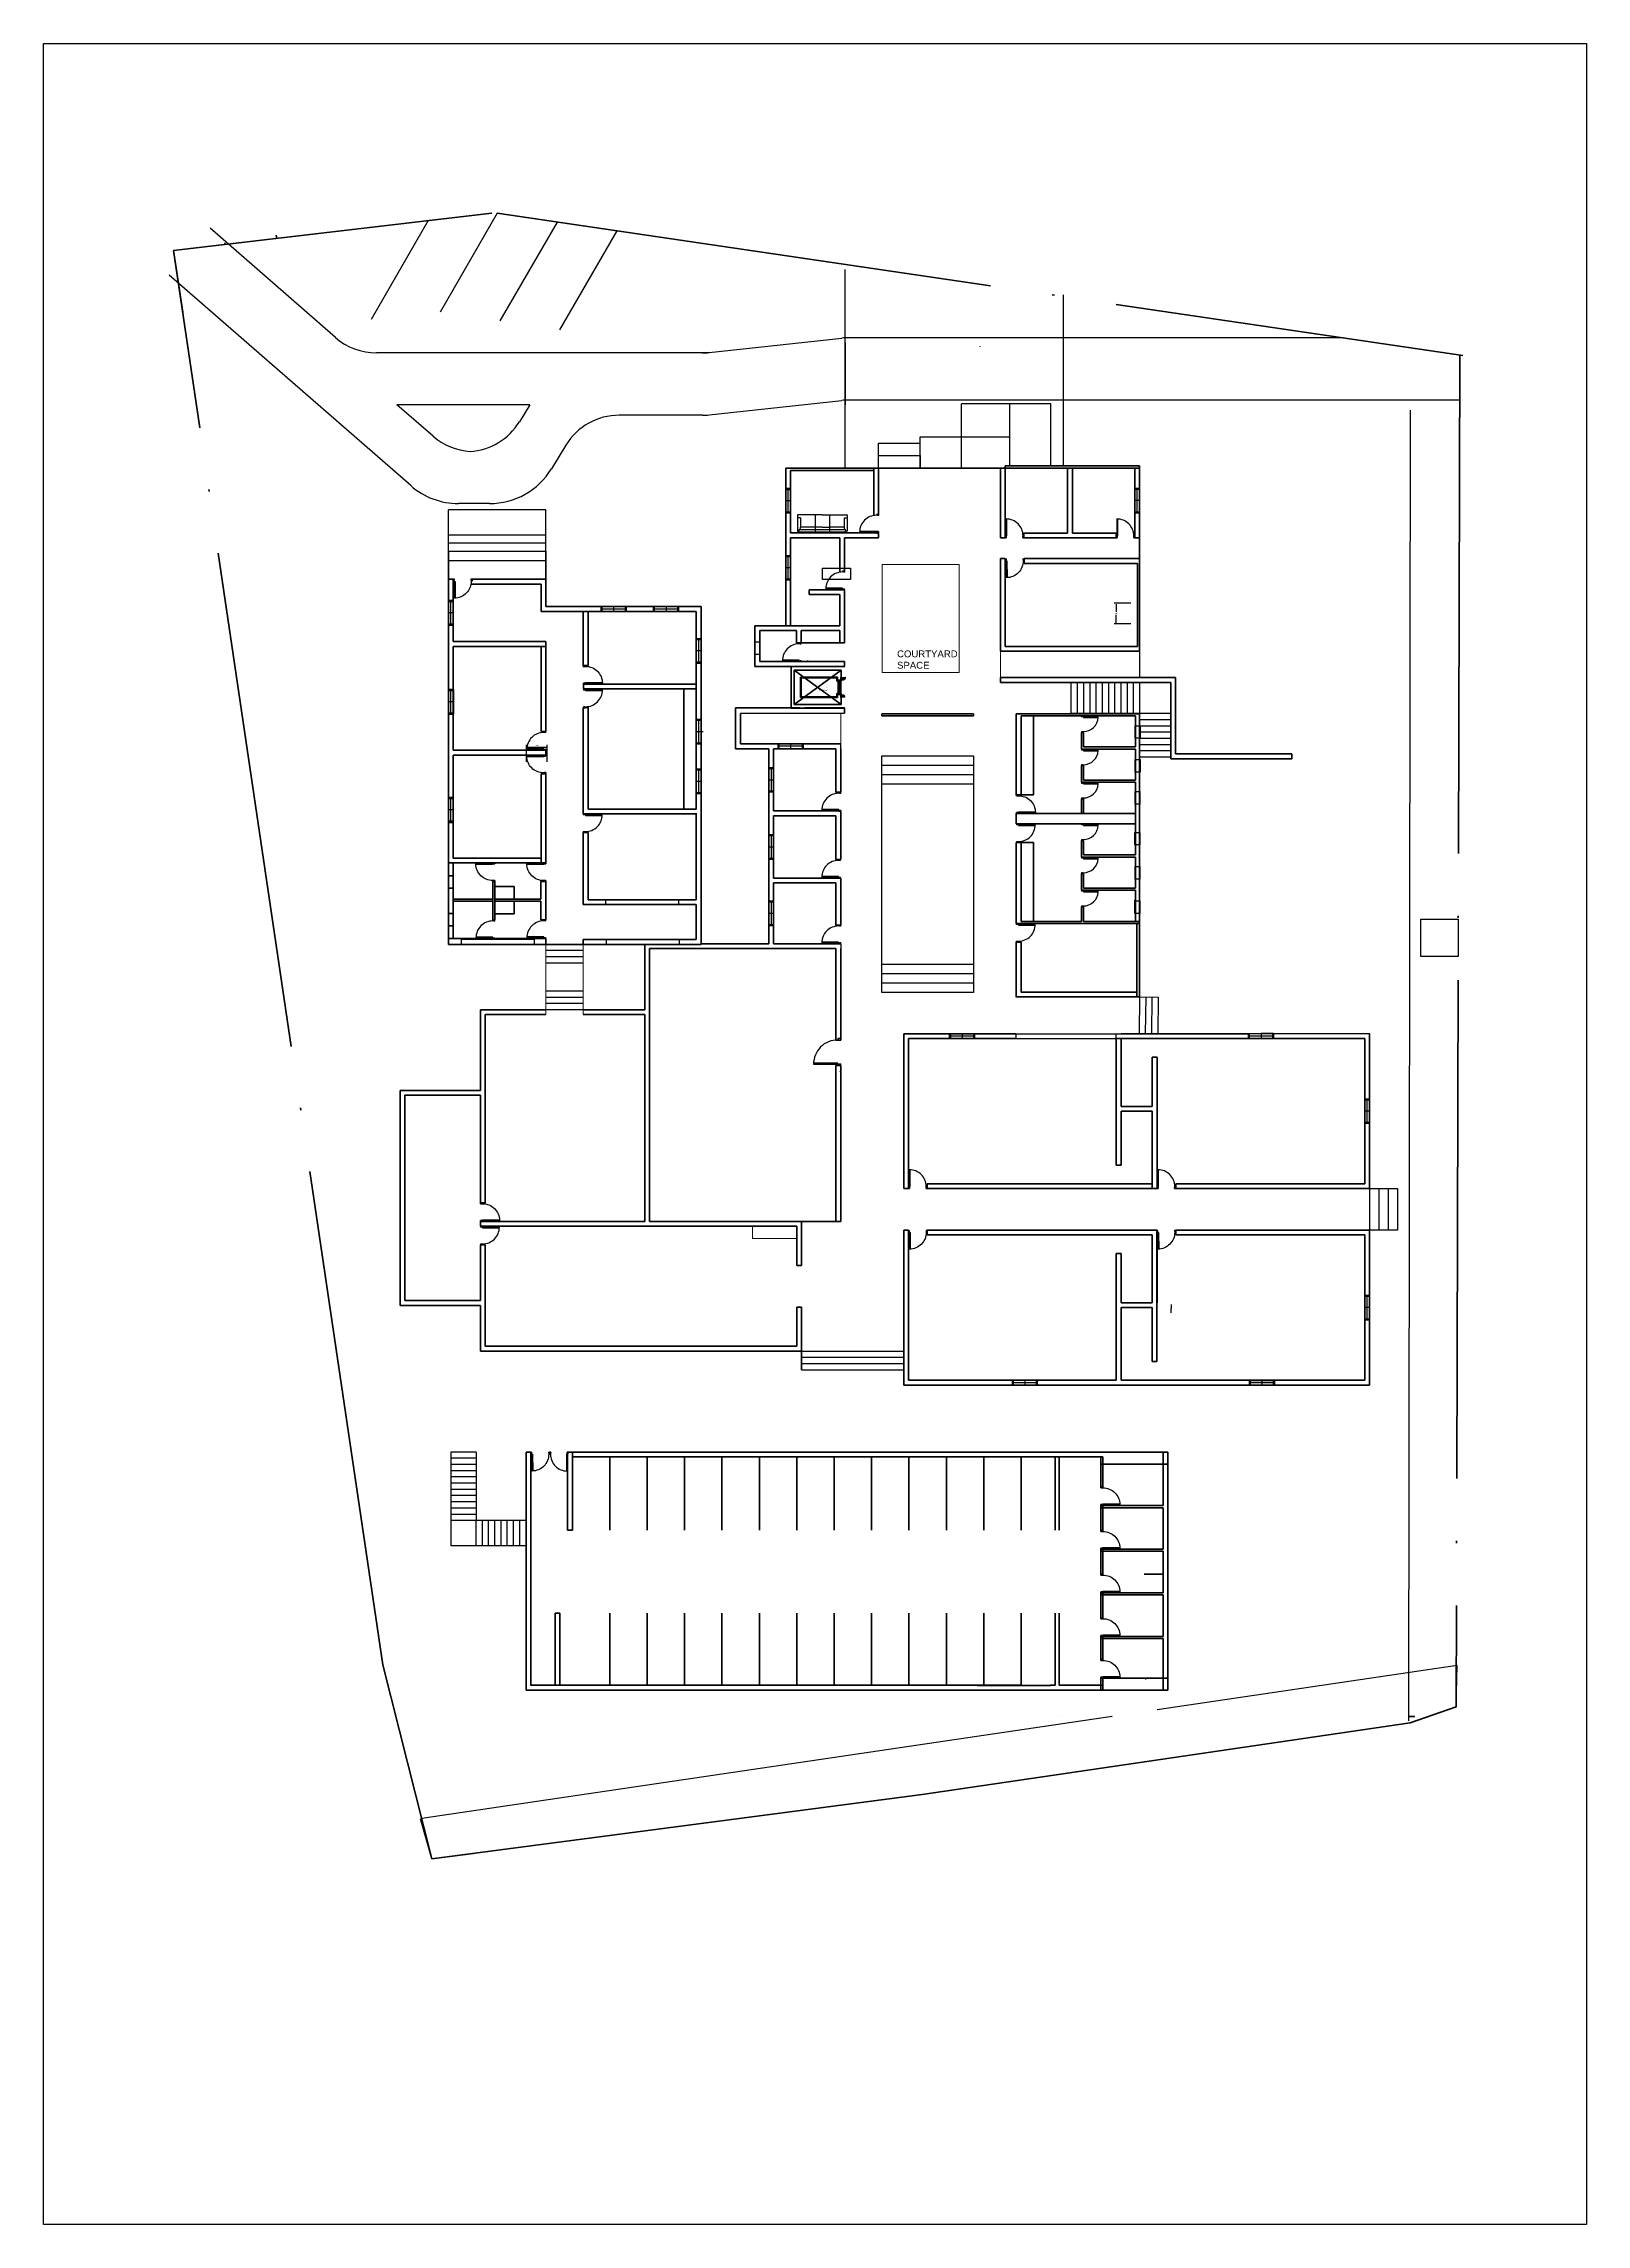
# Model space of a CAD drawing. Header units: metres. Extents: x -353 to 1688, y -477 to 135.
# Drawn here: x -272.2 to -197.9, y -305.9 to -200.9 of the extents above; entities that cross this region are included whole.
import ezdxf

# ---------------------------------------------------------------- set-up
doc = ezdxf.new("R2010")
doc.units = ezdxf.units.M
doc.header["$MEASUREMENT"] = 0
doc.linetypes.add('ACAD_ISO04W100', pattern=[30, 24, -3, 0, -3])
for name, color, linetype in [('ARCH', 7, 'Continuous'), ('CIRCULATION', 8, 'Continuous'), ('door space', 1, 'Continuous'), ('FUR', 7, 'Continuous'), ('ID-LOOSE', 31, 'Continuous'), ('ID-LOOSE2', 8, 'Continuous'), ('WINDOW', 10, 'Continuous')]:
    doc.layers.add(name, color=color, linetype=linetype)
for name, color, linetype, lineweight in [('ELEVATION', 160, 'Continuous', 20), ('PLINTH', 7, 'Continuous', 20), ('ROAD', 31, 'Continuous', 30), ('SITE BOUNDARY', 6, 'ACAD_ISO04W100', 60), ('WALL', 2, 'Continuous', 40)]:
    doc.layers.add(name, color=color, linetype=linetype, lineweight=lineweight)
doc.layers.add('FURNITURE', color=130, linetype='Continuous', plot=False)
doc.layers.add('STAIR', color=231, linetype='Continuous', plot=False)
doc.styles.get("Standard").update_dxf_attribs({"font": 'arial.ttf'})
doc.styles.add('Texto', font='BRADHITC.TTF', dxfattribs={"height": 0.1})
doc.dimstyles.new('ARCHITXT', dxfattribs={"dimtxt": 0.05, "dimasz": 0.05, "dimexe": 0.1, "dimexo": 0.02, "dimgap": 0.05, "dimtad": 1, "dimtih": 1, "dimtoh": 1, "dimdec": 0, "dimlfac": 1000, "dimzin": 0, "dimdsep": 46, "dimtxsty": 'Standard', "dimcen": 0.1, "dimdle": 0.18, "dimclrd": 15, "dimclre": 15, "dimclrt": 202, "dimadec": 0, "dimazin": 0, "dimtfac": 0.72, "dimtdec": 0, "dimtix": 1, "dimtmove": 2, "dimatfit": 3, "dimfxl": 1, "dimtolj": 1, "dimtzin": 0, "dimarcsym": 0})

# ---------------------------------------------------------------- blocks, each defined once
blk = doc.blocks.new('DOOR-80')
at = {"layer": 'ARCH', "color": 32}
for p, q in [((-360, -263), (-360, -363)), ((-315, -263), (-360, -263)), ((-360, -363), (-310, -363)), ((-315, -263), (-315, -303)), ((-310, -303), (-315, -303)), ((-310, -303), (-310, -363)), ((390, -363), (390, -303)), ((395, -303), (390, -303)), ((390, -363), (440, -363)), ((440, -263), (395, -263)), ((395, -303), (395, -263)), ((440, -363), (440, -263))]:
    blk.add_line(p, q, dxfattribs=at)
blk.add_lwpolyline([(-280, 447), (-315, 447), (-315, -263), (-280, -263)], close=True, dxfattribs=at)
at = {"layer": 'ARCH', "color": 40}
blk.add_arc((-315, -263), 710, 0, 87.17441, dxfattribs=at)
blk = doc.blocks.new('*D310')
at = {"layer": 'Defpoints', "color": 0, "transparency": 16777216}
for p in [(-247.96, -234.79), (-248.96, -235.52), (-247.96, -235.52)]:
    blk.add_point(p, dxfattribs=at)
at = {"layer": 'ID-LOOSE', "color": 15, "lineweight": -2, "transparency": 16777216}
for p, q in [((-248.96, -235.5), (-248.96, -234.69)), ((-248.91, -234.79), (-248.01, -234.79)), ((-247.96, -235.5), (-247.96, -234.69))]:
    blk.add_line(p, q, dxfattribs=at)
at = {"layer": 'ID-LOOSE', "color": 15, "transparency": 16777216}
for points in [[(-248.91, -234.78), (-248.91, -234.8), (-248.96, -234.79)], [(-248.01, -234.78), (-248.01, -234.8), (-247.96, -234.79)]]:
    blk.add_solid(points, dxfattribs=at)
at = {"layer": 'ID-LOOSE', "color": 202, "transparency": 16777216, "insert": (-248.46, -234.72), "char_height": 0.05, "attachment_point": 5}
blk.add_mtext('\\A1;1000', dxfattribs=at)
blk = doc.blocks.new('*D307')
at = {"layer": 'Defpoints', "color": 0, "transparency": 16777216}
for p in [(-220.57, -227.86), (-219.85, -227.86), (-219.85, -228.86)]:
    blk.add_point(p, dxfattribs=at)
at = {"layer": 'ID-LOOSE', "color": 15, "lineweight": -2, "transparency": 16777216}
for p, q in [((-219.87, -227.86), (-220.67, -227.86)), ((-219.87, -228.86), (-220.67, -228.86)), ((-220.57, -227.91), (-220.57, -228.28)), ((-220.57, -228.81), (-220.57, -228.43))]:
    blk.add_line(p, q, dxfattribs=at)
at = {"layer": 'ID-LOOSE', "color": 15, "transparency": 16777216}
for points in [[(-220.58, -227.91), (-220.56, -227.91), (-220.57, -227.86)], [(-220.58, -228.81), (-220.56, -228.81), (-220.57, -228.86)]]:
    blk.add_solid(points, dxfattribs=at)
at = {"layer": 'ID-LOOSE', "color": 202, "transparency": 16777216, "insert": (-220.57, -228.36), "char_height": 0.05, "attachment_point": 5}
blk.add_mtext('\\A1;1000', dxfattribs=at)
blk = doc.blocks.new('SOFA-5')
at = {"layer": 'FUR', "color": 32}
for p, q in [((-1198, -311), (-1198, 439)), ((-1123, 514), (2, 514)), ((-1123, 404), (-1123, 454)), ((-1048, -186), (-1048, 264)), ((1127, 514), (2, 514)), ((1052, -186), (1052, 264)), ((1127, 404), (1127, 454)), ((1202, -311), (1202, 439)), ((-1048, -186), (-1198, -186)), ((2, -336), (-1173, -336)), ((2, -336), (1177, -336)), ((1052, -186), (1202, -186))]:
    blk.add_line(p, q, dxfattribs=at)
at = {"layer": 'FUR', "color": 40}
for p, q in [((-348, -338), (-348, 479)), ((2, 264), (-348, 264)), ((2, 264), (352, 264)), ((352, -338), (352, 479))]:
    blk.add_line(p, q, dxfattribs=at)
at = {"layer": 'FUR', "color": 32}
for centre, radius, start, end in [((-1123, 439), 75, 90, 180), ((-1098, 454), 25, 90, 180), ((-1108, 404), 15, 180, 267.29702), ((-1198, 268), 151, 358.71377, 53.34272), ((-723, -6527), 7017, 86.93639, 93.06361), ((2, -5639), 6128, 86.72589, 93.27411), ((727, -6527), 7017, 86.93639, 93.06361), ((1203, 268), 151, 126.65728, 181.28623), ((1102, 454), 25, 0, 90), ((1112, 404), 15, 272.70298, 0), ((1127, 439), 75, 0, 90), ((-1173, -311), 25, 180, 270), ((1177, -311), 25, 270, 0)]:
    blk.add_arc(centre, radius, start, end, dxfattribs=at)
at = {"layer": 'FUR', "color": 40}
for centre, radius, start, end in [((-735, 7869), 7490, 267.14074, 272.96275), ((-698, 6384), 6130, 266.72682, 273.27318), ((2, 6501), 6122, 266.72233, 273.27767), ((740, 7869), 7490, 267.03725, 272.85926), ((702, 6384), 6130, 266.72682, 273.27318)]:
    blk.add_arc(centre, radius, start, end, dxfattribs=at)

msp = doc.modelspace()

# ---------------------------------------------------------------- linework, layer by layer
for p, q in [((-206.49331, -281.68492), (-206.41113, -218.56538)), ((-234.0627, -227.219), (-234.0627, -227.21994)), ((-219.4527, -230.179), (-219.4527, -231.449)), ((-222.7527, -231.679), (-222.7527, -233.179)), ((-221.8527, -231.679), (-221.8527, -233.179)), ((-219.4527, -231.679), (-219.4527, -233.179)), ((-233.8327, -233.179), (-233.8327, -233.139)), ((-219.4527, -233.179), (-222.7527, -233.179)), ((-252.47937, -235.17565), (-252.47937, -237.44565)), ((-233.8327, -234.869), (-233.8327, -234.639)), ((-234.0627, -237.869), (-237.0627, -237.869)), ((-252.47937, -244.01437), (-252.48147, -244.01437)), ((-234.0627, -244.25965), (-234.0627, -244.26017)), ((-233.8327, -248.90408), (-233.8327, -244.49017)), ((-230.80192, -248.59165), (-225.4127, -248.59165)), ((-230.57192, -248.59165), (-225.4127, -248.59165)), ((-220.57192, -248.59165), (-220.34192, -248.59165)), ((-234.0627, -250.12165), (-234.0627, -250.12165)), ((-234.0627, -250.12165), (-234.0627, -250.12165)), ((-230.80192, -256.05165), (-230.57192, -256.05165)), ((-229.67192, -255.82165), (-220.57192, -255.82165)), ((-229.67192, -256.05165), (-220.34192, -256.05165)), ((-207.03192, -256.05165), (-207.03192, -258.05165)), ((-230.57192, -258.28165), (-230.57186, -258.28165)), ((-218.61192, -258.05277), (-218.61192, -261.55165)), ((-250.94658, -258.7615), (-250.94658, -261.44473)), ((-250.94658, -261.44473), (-250.94407, -261.44473)), ((-230.57192, -265.51165), (-226.57192, -265.51165)), ((-204.16419, -279.01103), (-218.61192, -281.14622)), ((-204.21817, -281.0103), (-204.16419, -279.01103)), ((-219.17034, -279.65156), (-219.17034, -279.68555)), ((-204.21817, -281.0103), (-206.10095, -281.68492)), ((-220.76249, -281.46404), (-254.00006, -286.37613)), ((-253.50999, -288.31608), (-254.0578, -286.39257)), ((-253.50999, -288.31608), (-251.5251, -288.07065)), ((-251.5251, -288.07065), (-251.52733, -288.05681))]:
    msp.add_line(p, q)
at = {"layer": 'CIRCULATION'}
for p, q in [((-258.14642, -215.07602), (-264.18569, -209.81486)), ((-253.68445, -209.44305), (-256.43445, -214.20619)), ((-250.36149, -209.08752), (-253.11149, -213.85066)), ((-247.48833, -209.51106), (-250.23833, -214.2742)), ((-244.61517, -209.9346), (-247.36517, -214.69774)), ((-254.53053, -222.20477), (-266.15628, -212.07689)), ((-240.16357, -215.79647), (-233.77679, -215.10319)), ((-209.64445, -215.08567), (-233.45305, -215.08567)), ((-240.48732, -215.81399), (-256.17583, -215.81399)), ((-253.45311, -219.82776), (-255.19076, -218.31399)), ((-248.80377, -218.31399), (-255.19076, -218.31399)), ((-248.80377, -218.31399), (-249.29995, -219.12766)), ((-240.16357, -218.79647), (-233.77679, -218.10319)), ((-204.04083, -218.08567), (-233.45305, -218.08567)), ((-240.48732, -218.81399), (-244.49613, -218.81399)), ((-247.05746, -220.25206), (-247.75015, -221.38798)), ((-250.73836, -223.06573), (-252.23151, -223.06573))]:
    msp.add_line(p, q, dxfattribs=at)
for centre, radius, start, end in [((-256.17583, -212.81399), 3, 228.9389646, 270), ((-233.45305, -218.08567), 3, 90, 96.195191), ((-240.48732, -212.81399), 3, 270, 276.195191), ((-233.45305, -221.08567), 3, 90, 96.195191), ((-251.86127, -217.56573), 3, 273.619221, 328.6246028), ((-244.49613, -221.81399), 3, 90, 148.6246028), ((-240.48732, -215.81399), 3, 270, 276.195191), ((-251.48252, -217.56573), 3, 228.9389646, 266.380779), ((-250.73836, -219.56573), 3.5, 270, 328.6246028), ((-252.23151, -219.56573), 3.5, 228.9389646, 270)]:
    msp.add_arc(centre, radius, start, end, dxfattribs=at)
at = {"layer": 'Defpoints'}
for p, q in [((-265.94872, -210.88327), (-265.5029, -213.84995)), ((-263.46466, -210.59156), (-263.47567, -210.51719)), ((-260.9806, -210.29985), (-261.00262, -210.15112)), ((-204.03472, -215.91671), (-204.03472, -218.91671)), ((-232.01626, -223.63724), (-232.01539, -223.63724)), ((-225.9127, -224.489), (-225.9127, -224.489)), ((-225.9127, -224.489), (-225.9127, -224.489)), ((-225.9127, -224.489), (-225.9127, -224.489)), ((-222.6827, -224.489), (-222.68368, -224.489)), ((-231.85017, -233.28714), (-231.85017, -233.18714)), ((-227.45017, -233.18714), (-227.45017, -233.28714)), ((-231.85017, -235.20745), (-227.45017, -235.20745)), ((-231.85017, -246.60745), (-231.85017, -235.20745)), ((-227.45017, -235.20745), (-227.45017, -246.60745)), ((-205.91527, -243.07657), (-204.11527, -243.07657)), ((-205.91527, -244.87657), (-205.91527, -243.07657)), ((-204.11527, -243.07657), (-204.11527, -244.87657)), ((-233.83367, -244.25965), (-233.8327, -244.49017)), ((-204.11527, -244.87657), (-205.91527, -244.87657)), ((-227.45017, -246.60745), (-231.85017, -246.60745)), ((-218.612, -258.05294), (-218.84192, -258.05277))]:
    msp.add_line(p, q, dxfattribs=at)
msp.add_lwpolyline([(-197.94718, -305.92207), (-272.19718, -305.92207), (-272.19718, -200.92207), (-197.94718, -200.92207)], close=True, dxfattribs=at)
at = {"layer": 'door space'}
for p, q in [((-232.11626, -223.58724), (-232.11626, -223.63224)), ((-232.01626, -223.58724), (-232.11626, -223.58724)), ((-232.07626, -223.63224), (-232.11626, -223.63224)), ((-232.07626, -223.63224), (-232.07626, -223.63724)), ((-232.01626, -223.63724), (-232.07626, -223.63724)), ((-232.01626, -223.63724), (-232.01626, -223.58724)), ((-232.01539, -224.40724), (-232.92626, -224.40724)), ((-232.92626, -224.44224), (-232.11626, -224.44224)), ((-232.11626, -224.44224), (-232.11626, -224.40724)), ((-232.11626, -224.44224), (-232.11626, -224.48724)), ((-232.11626, -224.44224), (-232.07626, -224.44224)), ((-232.11626, -224.48724), (-232.01626, -224.48724)), ((-232.07626, -224.43724), (-232.07626, -224.44224)), ((-232.07626, -224.43724), (-232.01626, -224.43724)), ((-232.01626, -224.48724), (-232.01626, -224.43724)), ((-225.87072, -224.61966), (-225.91572, -224.61966)), ((-225.91572, -224.61966), (-225.91572, -224.71966)), ((-225.87072, -223.80966), (-225.87072, -224.61966)), ((-225.87072, -224.61966), (-225.83572, -224.61966)), ((-225.87072, -224.61966), (-225.87072, -224.65966)), ((-225.86572, -224.65966), (-225.87072, -224.65966)), ((-225.86572, -224.65966), (-225.86572, -224.71966)), ((-225.83572, -224.61966), (-225.83572, -223.80966)), ((-225.06072, -224.65966), (-225.06572, -224.65966)), ((-225.06572, -224.71966), (-225.06572, -224.65966)), ((-225.01572, -224.61966), (-225.06072, -224.61966)), ((-225.06072, -224.65966), (-225.06072, -224.61966)), ((-225.01572, -224.71966), (-225.01572, -224.61966)), ((-220.5377, -224.619), (-220.5827, -224.619)), ((-220.5827, -224.619), (-220.5827, -224.719)), ((-220.5377, -223.809), (-220.5377, -224.619)), ((-220.5377, -224.619), (-220.5027, -224.619)), ((-220.5377, -224.619), (-220.5377, -224.659)), ((-220.5327, -224.659), (-220.5377, -224.659)), ((-220.5327, -224.659), (-220.5327, -224.719)), ((-220.5027, -224.619), (-220.5027, -223.809)), ((-219.7277, -224.659), (-219.7327, -224.659)), ((-219.7327, -224.719), (-219.7327, -224.659)), ((-219.6827, -224.619), (-219.7277, -224.619)), ((-219.7277, -224.659), (-219.7277, -224.619)), ((-219.6827, -224.719), (-219.6827, -224.619)), ((-225.91572, -224.71966), (-225.86572, -224.71966)), ((-225.91342, -225.72941), (-225.86342, -225.72891)), ((-225.91242, -225.82941), (-225.91342, -225.72941)), ((-225.86282, -225.78891), (-225.86342, -225.72891)), ((-225.06572, -224.71966), (-225.01572, -224.71966)), ((-225.06346, -225.72088), (-225.01346, -225.72038)), ((-225.06346, -225.72088), (-225.06286, -225.78088)), ((-225.01346, -225.72038), (-225.01246, -225.82037)), ((-220.5827, -224.719), (-220.5327, -224.719)), ((-219.7327, -224.719), (-219.6827, -224.719)), ((-252.47937, -226.71565), (-252.42938, -226.71514)), ((-252.47837, -226.81564), (-252.47937, -226.71565)), ((-252.42877, -226.77514), (-252.43377, -226.77519)), ((-252.43337, -226.81519), (-252.43377, -226.77519)), ((-252.42877, -226.77514), (-252.42938, -226.71514)), ((-251.62942, -226.70711), (-251.57942, -226.70661)), ((-251.62942, -226.70711), (-251.62881, -226.76711)), ((-251.62381, -226.76706), (-251.62881, -226.76711)), ((-251.62381, -226.76706), (-251.62341, -226.80706)), ((-251.57942, -226.70661), (-251.57841, -226.80661)), ((-233.7455, -226.31738), (-233.7455, -226.36238)), ((-233.6455, -226.31738), (-233.7455, -226.31738)), ((-233.7055, -226.36238), (-233.7455, -226.36238)), ((-233.7055, -226.36238), (-233.7055, -226.36738)), ((-233.6455, -226.36738), (-233.7055, -226.36738)), ((-233.6455, -226.36738), (-233.6455, -226.31738)), ((-225.86742, -225.82896), (-225.91242, -225.82941)), ((-225.86282, -225.78891), (-225.86782, -225.78896)), ((-225.86742, -225.82896), (-225.86782, -225.78896)), ((-225.86742, -225.82896), (-225.83242, -225.8286)), ((-225.85929, -226.63892), (-225.86742, -225.82896)), ((-225.83242, -225.8286), (-225.82429, -226.63856)), ((-225.05786, -225.78083), (-225.06286, -225.78088)), ((-225.05786, -225.78083), (-225.05746, -225.82083)), ((-225.01246, -225.82037), (-225.05746, -225.82083)), ((-252.43337, -226.81519), (-252.47837, -226.81564)), ((-252.43337, -226.81519), (-252.39837, -226.81484)), ((-252.42524, -227.62515), (-252.43337, -226.81519)), ((-252.39837, -226.81484), (-252.39024, -227.6248)), ((-251.57841, -226.80661), (-251.62341, -226.80706)), ((-233.7455, -227.13738), (-234.5555, -227.13738)), ((-234.5555, -227.17238), (-233.7455, -227.17238)), ((-233.7455, -227.17238), (-233.7455, -227.13738)), ((-233.7455, -227.17238), (-233.7455, -227.21738)), ((-233.7455, -227.17238), (-233.7055, -227.17238)), ((-233.7455, -227.21738), (-233.6455, -227.21738)), ((-233.7055, -227.16738), (-233.7055, -227.17238)), ((-233.7055, -227.16738), (-233.6455, -227.16738)), ((-233.6455, -227.21738), (-233.6455, -227.16738)), ((-235.83197, -229.78006), (-235.83197, -229.82506)), ((-235.73197, -229.78006), (-235.83197, -229.78006)), ((-235.79197, -229.82506), (-235.83197, -229.82506)), ((-235.79197, -229.82506), (-235.79197, -229.83006)), ((-235.73197, -229.83006), (-235.79197, -229.83006)), ((-235.73197, -229.83006), (-235.73197, -229.78006)), ((-246.22337, -230.86192), (-246.12338, -230.86091)), ((-246.22287, -230.91191), (-246.22337, -230.86192)), ((-246.22287, -230.91191), (-246.16287, -230.91131)), ((-246.16292, -230.90631), (-246.12292, -230.90591)), ((-246.16292, -230.90631), (-246.16287, -230.91131)), ((-246.12338, -230.86091), (-246.12292, -230.90591)), ((-235.83197, -230.60006), (-236.64197, -230.60006)), ((-236.64197, -230.63506), (-235.83197, -230.63506)), ((-235.83197, -230.63506), (-235.83197, -230.60006)), ((-235.83197, -230.63506), (-235.83197, -230.68006)), ((-235.83197, -230.63506), (-235.79197, -230.63506)), ((-235.83197, -230.68006), (-235.73197, -230.68006)), ((-235.79197, -230.63006), (-235.73197, -230.63006)), ((-235.73197, -230.68006), (-235.73197, -230.63006)), ((-235.4327, -230.629), (-235.4327, -230.634)), ((-246.15484, -231.71127), (-246.21484, -231.71187)), ((-246.21434, -231.76187), (-246.21484, -231.71187)), ((-246.11434, -231.76087), (-246.21434, -231.76187)), ((-246.21126, -231.9957), (-246.21126, -232.0457)), ((-246.11126, -231.9957), (-246.21126, -231.9957)), ((-246.15126, -232.0457), (-246.21126, -232.0457)), ((-246.15484, -231.71127), (-246.15479, -231.71627)), ((-246.11479, -231.71587), (-246.15479, -231.71627)), ((-246.11126, -232.0407), (-246.15126, -232.0407)), ((-246.15126, -232.0457), (-246.15126, -232.0407)), ((-246.11514, -231.68087), (-245.30519, -231.67274)), ((-246.11479, -231.71587), (-246.11514, -231.68087)), ((-245.30483, -231.70774), (-246.11479, -231.71587)), ((-246.11479, -231.71587), (-246.11434, -231.76087)), ((-246.11126, -232.0407), (-246.11126, -231.9957)), ((-245.30126, -232.0407), (-246.11126, -232.0407)), ((-246.11126, -232.0407), (-246.11126, -232.0757)), ((-246.21126, -232.8457), (-246.21126, -232.8957)), ((-246.21126, -232.8457), (-246.15126, -232.8457)), ((-246.21126, -232.8957), (-246.11126, -232.8957)), ((-246.15126, -232.8507), (-246.15126, -232.8457)), ((-246.15126, -232.8507), (-246.11126, -232.8507)), ((-246.11126, -232.0757), (-245.30126, -232.0757)), ((-246.11126, -232.8957), (-246.11126, -232.8507)), ((-248.131, -234.04562), (-248.131, -234.09062)), ((-248.031, -234.04562), (-248.131, -234.04562)), ((-248.091, -234.09062), (-248.131, -234.09062)), ((-248.091, -234.09062), (-248.091, -234.09562)), ((-248.031, -234.09562), (-248.091, -234.09562)), ((-248.031, -234.09562), (-248.031, -234.04562)), ((-248.131, -234.86562), (-248.941, -234.86562)), ((-248.941, -234.90062), (-248.131, -234.90062)), ((-248.13981, -235.17461), (-248.03981, -235.1736)), ((-248.13935, -235.21961), (-248.13981, -235.17461)), ((-248.131, -234.90062), (-248.131, -234.86562)), ((-248.131, -234.90062), (-248.131, -234.94562)), ((-248.131, -234.90062), (-248.091, -234.90062)), ((-248.131, -234.94562), (-248.031, -234.94562)), ((-248.091, -234.89562), (-248.091, -234.90062)), ((-248.091, -234.89562), (-248.031, -234.89562)), ((-248.03981, -235.1736), (-248.03931, -235.2236)), ((-248.031, -234.94562), (-248.031, -234.89562)), ((-248.94931, -235.22774), (-248.13935, -235.21961)), ((-248.139, -235.2546), (-248.94896, -235.26273)), ((-248.13935, -235.21961), (-248.09936, -235.2192)), ((-248.13935, -235.21961), (-248.139, -235.2546)), ((-248.09123, -236.02916), (-248.13122, -236.02956)), ((-248.13077, -236.07456), (-248.13122, -236.02956)), ((-248.03078, -236.07356), (-248.13077, -236.07456)), ((-248.09931, -235.2242), (-248.09936, -235.2192)), ((-248.09931, -235.2242), (-248.03931, -235.2236)), ((-248.03128, -236.02356), (-248.09128, -236.02416)), ((-248.09123, -236.02916), (-248.09128, -236.02416)), ((-248.03128, -236.02356), (-248.03078, -236.07356)), ((-233.93196, -236.97247), (-233.93196, -237.01747)), ((-233.83196, -236.97247), (-233.93196, -236.97247)), ((-233.89196, -237.01747), (-233.93196, -237.01747)), ((-233.89196, -237.01747), (-233.89196, -237.02247)), ((-233.83196, -237.02247), (-233.89196, -237.02247)), ((-233.83196, -237.02247), (-233.83196, -236.97247)), ((-225.38237, -237.0909), (-225.28237, -237.0899)), ((-225.38187, -237.1409), (-225.38237, -237.0909)), ((-225.38187, -237.1409), (-225.32187, -237.1403)), ((-225.32192, -237.1353), (-225.28192, -237.1349)), ((-225.28237, -237.0899), (-225.28192, -237.1349)), ((-246.22277, -238.00905), (-246.22277, -238.05905)), ((-246.12277, -238.00905), (-246.22277, -238.00905)), ((-246.16277, -238.05905), (-246.22277, -238.05905)), ((-246.12277, -238.05405), (-246.16277, -238.05405)), ((-246.16277, -238.05905), (-246.16277, -238.05405)), ((-246.12277, -238.05405), (-246.12277, -238.00905)), ((-245.31277, -238.05405), (-246.12277, -238.05405)), ((-246.12277, -238.05405), (-246.12277, -238.08905)), ((-246.12277, -238.08905), (-245.31277, -238.08905)), ((-233.93196, -237.79247), (-234.74196, -237.79247)), ((-234.74196, -237.82747), (-233.93196, -237.82747)), ((-233.93196, -237.82747), (-233.93196, -237.79247)), ((-233.93196, -237.82747), (-233.93196, -237.87247)), ((-233.93196, -237.82747), (-233.89196, -237.82747)), ((-233.93196, -237.87247), (-233.83196, -237.87247)), ((-233.89196, -237.82247), (-233.89196, -237.82747)), ((-233.89196, -237.82247), (-233.83196, -237.82247)), ((-233.83196, -237.87247), (-233.83196, -237.82247)), ((-225.31384, -237.94026), (-225.37384, -237.94086)), ((-225.37334, -237.99086), (-225.37384, -237.94086)), ((-225.27334, -237.98985), (-225.37334, -237.99086)), ((-225.31384, -237.94026), (-225.31379, -237.94526)), ((-225.27379, -237.94486), (-225.31379, -237.94526)), ((-225.27414, -237.90986), (-224.46418, -237.90173)), ((-225.27379, -237.94486), (-225.27414, -237.90986)), ((-224.46383, -237.93673), (-225.27379, -237.94486)), ((-225.27379, -237.94486), (-225.27334, -237.98985)), ((-246.22277, -238.85905), (-246.22277, -238.90905)), ((-246.22277, -238.85905), (-246.16277, -238.85905)), ((-246.22277, -238.90905), (-246.12277, -238.90905)), ((-246.16277, -238.86405), (-246.16277, -238.85905)), ((-246.16277, -238.86405), (-246.12277, -238.86405)), ((-246.12277, -238.90905), (-246.12277, -238.86405)), ((-225.38093, -238.48516), (-225.38093, -238.53516)), ((-225.28093, -238.48516), (-225.38093, -238.48516)), ((-225.32093, -238.53516), (-225.38093, -238.53516)), ((-225.38093, -239.33516), (-225.38093, -239.38516)), ((-225.38093, -239.33516), (-225.32093, -239.33516)), ((-225.38093, -239.38516), (-225.28093, -239.38516)), ((-225.28093, -238.53016), (-225.32093, -238.53016)), ((-225.32093, -238.53516), (-225.32093, -238.53016)), ((-225.32093, -239.34016), (-225.32093, -239.33516)), ((-225.32093, -239.34016), (-225.28093, -239.34016)), ((-225.28093, -238.53016), (-225.28093, -238.48516)), ((-224.47093, -238.53016), (-225.28093, -238.53016)), ((-225.28093, -238.53016), (-225.28093, -238.56516)), ((-225.28093, -238.56516), (-224.47093, -238.56516)), ((-225.28093, -239.38516), (-225.28093, -239.34016)), ((-251.39823, -240.41538), (-250.58827, -240.40725)), ((-250.58792, -240.44225), (-251.39788, -240.45038)), ((-250.58872, -240.36226), (-250.48873, -240.36125)), ((-250.58827, -240.40725), (-250.58872, -240.36226)), ((-250.58827, -240.40725), (-250.54827, -240.40685)), ((-250.58827, -240.40725), (-250.58792, -240.44225)), ((-250.54822, -240.41185), (-250.54827, -240.40685)), ((-250.54822, -240.41185), (-250.48822, -240.41125)), ((-250.48873, -240.36125), (-250.48822, -240.41125)), ((-248.93901, -240.42143), (-248.12905, -240.4133)), ((-248.1287, -240.4483), (-248.93866, -240.45643)), ((-248.1295, -240.3683), (-248.02951, -240.3673)), ((-248.12905, -240.4133), (-248.1295, -240.3683)), ((-248.12905, -240.4133), (-248.08905, -240.4129)), ((-248.12905, -240.4133), (-248.1287, -240.4483)), ((-248.089, -240.4179), (-248.08905, -240.4129)), ((-248.089, -240.4179), (-248.029, -240.41729)), ((-248.02951, -240.3673), (-248.029, -240.41729)), ((-233.93728, -240.20151), (-233.93728, -240.24651)), ((-233.83728, -240.20151), (-233.93728, -240.20151)), ((-233.89728, -240.24651), (-233.93728, -240.24651)), ((-233.89728, -240.24651), (-233.89728, -240.25151)), ((-233.83728, -240.25151), (-233.89728, -240.25151)), ((-233.83728, -240.25151), (-233.83728, -240.20151)), ((-250.54014, -241.21681), (-250.58014, -241.21721)), ((-250.57969, -241.26221), (-250.58014, -241.21721)), ((-250.47969, -241.26121), (-250.57969, -241.26221)), ((-250.48019, -241.21121), (-250.54019, -241.21181)), ((-250.54014, -241.21681), (-250.54019, -241.21181)), ((-250.48019, -241.21121), (-250.47969, -241.26121)), ((-248.08092, -241.22286), (-248.12092, -241.22326)), ((-248.12047, -241.26825), (-248.12092, -241.22326)), ((-248.02047, -241.26725), (-248.12047, -241.26825)), ((-248.02097, -241.21725), (-248.08097, -241.21786)), ((-248.08092, -241.22286), (-248.08097, -241.21786)), ((-248.02097, -241.21725), (-248.02047, -241.26725)), ((-233.93728, -241.02151), (-234.74728, -241.02151)), ((-234.74728, -241.05651), (-233.93728, -241.05651)), ((-233.93728, -241.05651), (-233.93728, -241.02151)), ((-233.93728, -241.05651), (-233.93728, -241.10151)), ((-233.93728, -241.05651), (-233.89728, -241.05651)), ((-233.93728, -241.10151), (-233.83728, -241.10151)), ((-233.89728, -241.05151), (-233.89728, -241.05651)), ((-233.89728, -241.05151), (-233.83728, -241.05151)), ((-233.83728, -241.10151), (-233.83728, -241.05151)), ((-250.57923, -243.11928), (-250.57923, -243.16428)), ((-250.47923, -243.11928), (-250.57923, -243.11928)), ((-250.53923, -243.16428), (-250.57923, -243.16428)), ((-250.53923, -243.16428), (-250.53923, -243.16928)), ((-250.47923, -243.16928), (-250.53923, -243.16928)), ((-250.47923, -243.16928), (-250.47923, -243.11928)), ((-248.13049, -243.11437), (-248.13049, -243.15937)), ((-248.03049, -243.11437), (-248.13049, -243.11437)), ((-248.09049, -243.15937), (-248.13049, -243.15937)), ((-248.09049, -243.15937), (-248.09049, -243.16437)), ((-248.03049, -243.16437), (-248.09049, -243.16437)), ((-248.03049, -243.16437), (-248.03049, -243.11437)), ((-233.93331, -243.3595), (-233.93331, -243.4045)), ((-233.83331, -243.3595), (-233.93331, -243.3595)), ((-233.89331, -243.4045), (-233.93331, -243.4045)), ((-233.89331, -243.4045), (-233.89331, -243.4095)), ((-233.83331, -243.4095), (-233.89331, -243.4095)), ((-233.83331, -243.4095), (-233.83331, -243.3595)), ((-225.38302, -243.28714), (-225.38302, -243.33714)), ((-225.28302, -243.28714), (-225.38302, -243.28714)), ((-225.32302, -243.33714), (-225.38302, -243.33714)), ((-225.28302, -243.33214), (-225.32302, -243.33214)), ((-225.32302, -243.33714), (-225.32302, -243.33214)), ((-225.28302, -243.33214), (-225.28302, -243.28714)), ((-224.47302, -243.33214), (-225.28302, -243.33214)), ((-225.28302, -243.33214), (-225.28302, -243.36714)), ((-225.28302, -243.36714), (-224.47302, -243.36714)), ((-250.57923, -243.93928), (-251.38923, -243.93928)), ((-251.38923, -243.97428), (-250.57923, -243.97428)), ((-250.57923, -243.97428), (-250.57923, -243.93928)), ((-250.57923, -243.97428), (-250.57923, -244.01928)), ((-250.57923, -243.97428), (-250.53923, -243.97428)), ((-250.57923, -244.01928), (-250.47923, -244.01928)), ((-250.53923, -243.96928), (-250.53923, -243.97428)), ((-250.53923, -243.96928), (-250.47923, -243.96928)), ((-250.47923, -244.01928), (-250.47923, -243.96928)), ((-248.13049, -243.93437), (-248.94049, -243.93437)), ((-248.94049, -243.96937), (-248.13049, -243.96937)), ((-248.13049, -243.96937), (-248.13049, -243.93437)), ((-248.13049, -243.96937), (-248.13049, -244.01437)), ((-248.13049, -243.96937), (-248.09049, -243.96937)), ((-248.13049, -244.01437), (-248.03049, -244.01437)), ((-248.09049, -243.96437), (-248.09049, -243.96937)), ((-248.09049, -243.96437), (-248.03049, -243.96437)), ((-248.03049, -244.01437), (-248.03049, -243.96437)), ((-233.93331, -244.1795), (-234.74331, -244.1795)), ((-234.74331, -244.2145), (-233.93331, -244.2145)), ((-233.93331, -244.2145), (-233.93331, -244.1795)), ((-233.93331, -244.2145), (-233.93331, -244.2595)), ((-233.93331, -244.2145), (-233.89331, -244.2145)), ((-233.93331, -244.2595), (-233.83331, -244.2595)), ((-233.89331, -244.2095), (-233.89331, -244.2145)), ((-233.89331, -244.2095), (-233.83331, -244.2095)), ((-233.83331, -244.2595), (-233.83331, -244.2095)), ((-225.38302, -244.13714), (-225.38302, -244.18714)), ((-225.38302, -244.13714), (-225.32302, -244.13714)), ((-225.38302, -244.18714), (-225.28302, -244.18714)), ((-225.32302, -244.14214), (-225.32302, -244.13714)), ((-225.32302, -244.14214), (-225.28302, -244.14214)), ((-225.28302, -244.18714), (-225.28302, -244.14214)), ((-233.97663, -248.82624), (-233.97663, -248.89101)), ((-233.8327, -248.82624), (-233.97663, -248.82624)), ((-233.8327, -248.8982), (-233.8327, -248.82624)), ((-233.91906, -248.89101), (-233.97663, -248.89101)), ((-233.91906, -248.89101), (-233.91906, -248.8982)), ((-233.8327, -248.8982), (-233.91906, -248.8982)), ((-233.97663, -250.0065), (-235.14251, -250.0065)), ((-235.14251, -250.05688), (-233.97663, -250.05688)), ((-233.97663, -250.05688), (-233.97663, -250.0065)), ((-233.97663, -250.05688), (-233.97663, -250.12165)), ((-233.97663, -250.05688), (-233.91906, -250.05688)), ((-233.97663, -250.12165), (-233.8327, -250.12165)), ((-233.91906, -250.04969), (-233.8327, -250.04969)), ((-233.88186, -250.41727), (-233.88186, -250.42447)), ((-233.8327, -250.12165), (-233.8327, -250.04969)), ((-230.52873, -255.14096), (-230.52873, -255.95096)), ((-230.49373, -255.95096), (-230.49373, -255.14096)), ((-218.567, -255.14165), (-218.567, -255.95165)), ((-218.532, -255.95165), (-218.532, -255.14165)), ((-230.52873, -255.95096), (-230.57373, -255.95096)), ((-230.57373, -255.95096), (-230.57373, -256.05096)), ((-230.57373, -256.05096), (-230.52373, -256.05096)), ((-230.52873, -255.95096), (-230.49373, -255.95096)), ((-230.52873, -255.95096), (-230.52873, -255.99096)), ((-230.52373, -255.99096), (-230.52873, -255.99096)), ((-230.52373, -255.99096), (-230.52373, -256.05096)), ((-229.71873, -255.99096), (-229.72373, -255.99096)), ((-229.72373, -256.05096), (-229.72373, -255.99096)), ((-229.72373, -256.05096), (-229.67373, -256.05096)), ((-229.67373, -255.95096), (-229.71873, -255.95096)), ((-229.71873, -255.99096), (-229.71873, -255.95096)), ((-229.67373, -256.05096), (-229.67373, -255.95096)), ((-218.567, -255.95165), (-218.612, -255.95165)), ((-218.612, -255.95165), (-218.612, -256.05165)), ((-218.612, -256.05165), (-218.562, -256.05165)), ((-218.567, -255.95165), (-218.532, -255.95165)), ((-218.567, -255.95165), (-218.567, -255.99165)), ((-218.562, -255.99165), (-218.567, -255.99165)), ((-218.562, -255.99165), (-218.562, -256.05165)), ((-217.757, -255.99165), (-217.762, -255.99165)), ((-217.762, -256.05165), (-217.762, -255.99165)), ((-217.762, -256.05165), (-217.712, -256.05165)), ((-217.712, -255.95165), (-217.757, -255.95165)), ((-217.757, -255.99165), (-217.757, -255.95165)), ((-217.712, -256.05165), (-217.712, -255.95165)), ((-251.17724, -256.73311), (-251.07724, -256.7321)), ((-251.17674, -256.7831), (-251.17724, -256.73311)), ((-251.17674, -256.7831), (-251.11674, -256.7825)), ((-251.11679, -256.7775), (-251.07679, -256.7771)), ((-251.11679, -256.7775), (-251.11674, -256.7825)), ((-251.07724, -256.7321), (-251.07679, -256.7771)), ((-251.17407, -257.8615), (-251.17407, -257.9115)), ((-251.07407, -257.8615), (-251.17407, -257.8615)), ((-251.11407, -257.9115), (-251.17407, -257.9115)), ((-251.10871, -257.58246), (-251.16871, -257.58306)), ((-251.16821, -257.63306), (-251.16871, -257.58306)), ((-251.06821, -257.63206), (-251.16821, -257.63306)), ((-251.07407, -257.9065), (-251.11407, -257.9065)), ((-251.11407, -257.9115), (-251.11407, -257.9065)), ((-251.10871, -257.58246), (-251.10866, -257.58746)), ((-251.06866, -257.58706), (-251.10866, -257.58746)), ((-251.07407, -257.9065), (-251.07407, -257.8615)), ((-250.26407, -257.9065), (-251.07407, -257.9065)), ((-251.07407, -257.9065), (-251.07407, -257.9415)), ((-251.07407, -257.9415), (-250.26407, -257.9415)), ((-251.06901, -257.55206), (-250.25905, -257.54393)), ((-251.06866, -257.58706), (-251.06901, -257.55206)), ((-250.2587, -257.57893), (-251.06866, -257.58706)), ((-251.06866, -257.58706), (-251.06821, -257.63206)), ((-230.57482, -258.06119), (-230.52483, -258.06069)), ((-230.57382, -258.16118), (-230.57482, -258.06119)), ((-230.52882, -258.16073), (-230.57382, -258.16118)), ((-230.52422, -258.12068), (-230.52922, -258.12074)), ((-230.52882, -258.16073), (-230.52922, -258.12074)), ((-230.52882, -258.16073), (-230.49382, -258.16038)), ((-230.52069, -258.97069), (-230.52882, -258.16073)), ((-230.52422, -258.12068), (-230.52483, -258.06069)), ((-230.49382, -258.16038), (-230.48569, -258.97034)), ((-229.72487, -258.05266), (-229.67487, -258.05216)), ((-229.72487, -258.05266), (-229.72426, -258.11265)), ((-229.71926, -258.1126), (-229.72426, -258.11265)), ((-229.71926, -258.1126), (-229.71886, -258.1526)), ((-229.67386, -258.15215), (-229.71886, -258.1526)), ((-229.67487, -258.05216), (-229.67386, -258.15215)), ((-218.61633, -258.06109), (-218.56633, -258.06059)), ((-218.61533, -258.16108), (-218.61633, -258.06109)), ((-218.57033, -258.16063), (-218.61533, -258.16108)), ((-218.56573, -258.12058), (-218.57073, -258.12063)), ((-218.57033, -258.16063), (-218.57073, -258.12063)), ((-218.57033, -258.16063), (-218.53533, -258.16028)), ((-218.5622, -258.97059), (-218.57033, -258.16063)), ((-218.56573, -258.12058), (-218.56633, -258.06059)), ((-218.53533, -258.16028), (-218.5272, -258.97024)), ((-217.76638, -258.05256), (-217.71638, -258.05206)), ((-217.76638, -258.05256), (-217.76577, -258.11255)), ((-217.76077, -258.1125), (-217.76577, -258.11255)), ((-217.76077, -258.1125), (-217.76037, -258.1525)), ((-217.71537, -258.15205), (-217.76037, -258.1525)), ((-217.71638, -258.05206), (-217.71537, -258.15205)), ((-251.17407, -258.7115), (-251.17407, -258.7615)), ((-251.17407, -258.7115), (-251.11407, -258.7115)), ((-251.17407, -258.7615), (-251.07407, -258.7615)), ((-251.11407, -258.7165), (-251.11407, -258.7115)), ((-251.11407, -258.7165), (-251.07407, -258.7165)), ((-251.07407, -258.7615), (-251.07407, -258.7165)), ((-248.744, -268.74253), (-248.694, -268.74203)), ((-248.743, -268.84252), (-248.744, -268.74253)), ((-248.6934, -268.80202), (-248.694, -268.74203)), ((-247.89404, -268.734), (-247.84405, -268.73349)), ((-247.89404, -268.734), (-247.89344, -268.79399)), ((-247.88844, -268.79394), (-247.89344, -268.79399)), ((-247.88844, -268.79394), (-247.88804, -268.83394)), ((-247.84405, -268.73349), (-247.84505, -268.83349)), ((-247.84405, -268.73349), (-247.84304, -268.83349)), ((-247.79405, -268.734), (-247.84405, -268.73349)), ((-247.79965, -268.79394), (-247.80005, -268.83394)), ((-247.79965, -268.79394), (-247.79465, -268.79399)), ((-247.79405, -268.734), (-247.79465, -268.79399)), ((-246.99469, -268.80202), (-246.99409, -268.74203)), ((-246.94409, -268.74253), (-246.99409, -268.74203)), ((-246.94509, -268.84252), (-246.94409, -268.74253)), ((-248.698, -268.84207), (-248.743, -268.84252)), ((-248.6934, -268.80202), (-248.6984, -268.80207)), ((-248.698, -268.84207), (-248.6984, -268.80207)), ((-248.698, -268.84207), (-248.663, -268.84172)), ((-248.68987, -269.65203), (-248.698, -268.84207)), ((-248.663, -268.84172), (-248.65487, -269.65168)), ((-247.84304, -268.83349), (-247.88804, -268.83394)), ((-247.84505, -268.83349), (-247.80005, -268.83394)), ((-247.02509, -268.84172), (-247.03322, -269.65168)), ((-246.99009, -268.84207), (-247.02509, -268.84172)), ((-246.99822, -269.65203), (-246.99009, -268.84207)), ((-246.99469, -268.80202), (-246.98969, -268.80207)), ((-246.99009, -268.84207), (-246.98969, -268.80207)), ((-246.99009, -268.84207), (-246.94509, -268.84252)), ((-221.32091, -270.41574), (-221.22092, -270.41474)), ((-221.32041, -270.46574), (-221.32091, -270.41574)), ((-221.32041, -270.46574), (-221.26041, -270.46514)), ((-221.26046, -270.46014), (-221.22046, -270.45974)), ((-221.26046, -270.46014), (-221.26041, -270.46514)), ((-221.22092, -270.41474), (-221.22046, -270.45974)), ((-221.25238, -271.2651), (-221.31238, -271.2657)), ((-221.31188, -271.3157), (-221.31238, -271.2657)), ((-221.21188, -271.31469), (-221.31188, -271.3157)), ((-221.25238, -271.2651), (-221.25233, -271.2701)), ((-221.21233, -271.2697), (-221.25233, -271.2701)), ((-221.21269, -271.2347), (-220.40273, -271.22657)), ((-221.21233, -271.2697), (-221.21269, -271.2347)), ((-220.40237, -271.26156), (-221.21233, -271.2697)), ((-221.21233, -271.2697), (-221.21188, -271.31469)), ((-221.32091, -272.51574), (-221.22092, -272.51474)), ((-221.32041, -272.56574), (-221.32091, -272.51574)), ((-221.32041, -272.56574), (-221.26041, -272.56514)), ((-221.26046, -272.56014), (-221.22046, -272.55974)), ((-221.26046, -272.56014), (-221.26041, -272.56514)), ((-221.22092, -272.51474), (-221.22046, -272.55974)), ((-221.25238, -273.3651), (-221.31238, -273.3657)), ((-221.31188, -273.4157), (-221.31238, -273.3657)), ((-221.21188, -273.41469), (-221.31188, -273.4157)), ((-221.25238, -273.3651), (-221.25233, -273.3701)), ((-221.21233, -273.3697), (-221.25233, -273.3701)), ((-221.21269, -273.3347), (-220.40273, -273.32657)), ((-221.21233, -273.3697), (-221.21269, -273.3347)), ((-220.40237, -273.36156), (-221.21233, -273.3697)), ((-221.21233, -273.3697), (-221.21188, -273.41469)), ((-221.32091, -274.61574), (-221.22092, -274.61474)), ((-221.32041, -274.66574), (-221.32091, -274.61574)), ((-221.32041, -274.66574), (-221.26041, -274.66514)), ((-221.26046, -274.66014), (-221.22046, -274.65974)), ((-221.26046, -274.66014), (-221.26041, -274.66514)), ((-221.22092, -274.61474), (-221.22046, -274.65974)), ((-221.25238, -275.4651), (-221.31238, -275.4657)), ((-221.31188, -275.5157), (-221.31238, -275.4657)), ((-221.21188, -275.51469), (-221.31188, -275.5157)), ((-221.25238, -275.4651), (-221.25233, -275.4701)), ((-221.21233, -275.4697), (-221.25233, -275.4701)), ((-221.21269, -275.4347), (-220.40273, -275.42657)), ((-221.21233, -275.4697), (-221.21269, -275.4347)), ((-220.40237, -275.46156), (-221.21233, -275.4697)), ((-221.21233, -275.4697), (-221.21188, -275.51469)), ((-221.32091, -276.71574), (-221.22092, -276.71474)), ((-221.32041, -276.76574), (-221.32091, -276.71574)), ((-221.32041, -276.76574), (-221.26041, -276.76514)), ((-221.26046, -276.76014), (-221.22046, -276.75974)), ((-221.26046, -276.76014), (-221.26041, -276.76514)), ((-221.22092, -276.71474), (-221.22046, -276.75974)), ((-221.25238, -277.5651), (-221.31238, -277.5657)), ((-221.31188, -277.6157), (-221.31238, -277.5657)), ((-221.21188, -277.61469), (-221.31188, -277.6157)), ((-221.25238, -277.5651), (-221.25233, -277.5701)), ((-221.21233, -277.5697), (-221.25233, -277.5701)), ((-221.21269, -277.5347), (-220.40273, -277.52657)), ((-221.21233, -277.5697), (-221.21269, -277.5347)), ((-220.40237, -277.56156), (-221.21233, -277.5697)), ((-221.21233, -277.5697), (-221.21188, -277.61469)), ((-221.32091, -278.72257), (-221.22092, -278.72157)), ((-221.32041, -278.77257), (-221.32091, -278.72257)), ((-221.32041, -278.77257), (-221.26041, -278.77197)), ((-221.26046, -278.76697), (-221.22046, -278.76657)), ((-221.26046, -278.76697), (-221.26041, -278.77197)), ((-221.22092, -278.72157), (-221.22046, -278.76657)), ((-221.25238, -279.57193), (-221.31238, -279.57253)), ((-221.31188, -279.62253), (-221.31238, -279.57253)), ((-221.21188, -279.62152), (-221.31188, -279.62253)), ((-221.25238, -279.57193), (-221.25233, -279.57693)), ((-221.21233, -279.57653), (-221.25233, -279.57693)), ((-221.21269, -279.54153), (-220.40273, -279.5334)), ((-221.21233, -279.57653), (-221.21269, -279.54153)), ((-220.40237, -279.5684), (-221.21233, -279.57653)), ((-221.21233, -279.57653), (-221.21188, -279.62152))]:
    msp.add_line(p, q, dxfattribs=at)
for centre, major_axis in [((-232.11626, -224.44224), (-0.57276, -0.57276)), ((-225.87072, -224.61966), (-0.57276, 0.57276)), ((-220.5377, -224.619), (-0.57276, 0.57276)), ((-233.7455, -227.17238), (-0.57276, -0.57276)), ((-235.83197, -230.63506), (-0.57276, -0.57276)), ((-246.11126, -232.0407), (0.57276, 0.57276)), ((-248.131, -234.90062), (-0.57276, -0.57276)), ((-233.93196, -237.82747), (-0.57276, -0.57276)), ((-246.12277, -238.05405), (0.57276, 0.57276)), ((-225.28093, -238.53016), (0.57276, 0.57276)), ((-233.93728, -241.05651), (-0.57276, -0.57276)), ((-250.57923, -243.97428), (-0.57276, -0.57276)), ((-248.13049, -243.96937), (-0.57276, -0.57276)), ((-233.93331, -244.2145), (-0.57276, -0.57276)), ((-225.28302, -243.33214), (0.57276, 0.57276)), ((-233.97663, -250.05688), (-0.8244, -0.8244)), ((-230.52873, -255.95096), (-0.57276, 0.57276)), ((-218.567, -255.95165), (-0.57276, 0.57276)), ((-251.07407, -257.9065), (0.57276, 0.57276)), ((-246.99009, -268.84207), (0.56698, -0.57848))]:
    msp.add_ellipse(centre, major_axis=major_axis, ratio=1, start_param=3.926990817, end_param=5.497787144, dxfattribs=at)
at = {"layer": 'door space', "extrusion": (0, 0, -1)}
for centre, major_axis in [((-225.86742, -225.82896), (-0.56698, -0.57848)), ((-252.43337, -226.81519), (-0.56698, -0.57848)), ((-246.11479, -231.71587), (0.57848, -0.56698)), ((-248.13935, -235.21961), (-0.57848, 0.56698)), ((-225.27379, -237.94486), (0.57848, -0.56698)), ((-250.58827, -240.40725), (-0.57848, 0.56698)), ((-248.12905, -240.4133), (-0.57848, 0.56698)), ((-251.06866, -257.58706), (0.57848, -0.56698)), ((-230.52882, -258.16073), (-0.56698, -0.57848)), ((-218.57033, -258.16063), (-0.56698, -0.57848)), ((-248.698, -268.84207), (-0.56698, -0.57848)), ((-221.21233, -271.2697), (0.57848, -0.56698)), ((-221.21233, -273.3697), (0.57848, -0.56698)), ((-221.21233, -275.4697), (0.57848, -0.56698)), ((-221.21233, -277.5697), (0.57848, -0.56698)), ((-221.21233, -279.57653), (0.57848, -0.56698))]:
    msp.add_ellipse(centre, major_axis=major_axis, ratio=1, start_param=3.926990817, end_param=5.497787144, dxfattribs=at)
at = {"layer": 'ELEVATION'}
for p, q in [((-250.94658, -256.36176), (-250.9488, -256.36174)), ((-244.03658, -257.6315), (-244.03657, -257.63243)), ((-240.26934, -257.85929), (-240.26941, -257.8615)), ((-238.07239, -257.86703), (-238.07239, -258.46703)), ((-238.07239, -258.4615), (-235.94407, -258.4615)), ((-246.48175, -263.64513), (-246.48179, -263.65445))]:
    msp.add_line(p, q, dxfattribs=at)
at = {"layer": 'FUR'}
for p in [(-217.92908, -261.62587), (-217.92908, -262.02587)]:
    msp.add_line(p, (-217.92908, -261.82587), dxfattribs=at)
at = {"layer": 'ID-LOOSE2', "ltscale": 0.5}
msp.add_lwpolyline([(-234.70674, -226.17079), (-233.35674, -226.17079), (-233.35674, -226.72079), (-234.70674, -226.72079)], close=True, dxfattribs=at)
at = {"layer": 'PLINTH'}
for p, q in [((-231.83367, -225.99881), (-228.13367, -225.99881)), ((-231.83367, -231.19881), (-231.83367, -225.99881)), ((-228.13367, -225.99881), (-228.13367, -231.19881)), ((-226.1427, -231.449), (-226.1427, -230.179)), ((-228.13367, -231.19881), (-231.83367, -231.19881)), ((-233.8327, -234.639), (-233.8327, -233.179)), ((-248.02925, -244.29053), (-248.02925, -247.67307)), ((-246.22277, -244.29053), (-246.22277, -247.67307))]:
    msp.add_line(p, q, dxfattribs=at)
at = {"layer": 'ROAD'}
for p, q in [((-252.70937, -225.36565), (-252.70937, -223.36565)), ((-248.02925, -223.36565), (-252.70937, -223.36565)), ((-248.02925, -225.36565), (-248.02925, -223.36565))]:
    msp.add_line(p, q, dxfattribs=at)
at = {"layer": 'SITE BOUNDARY'}
for p, q in [((-265.94872, -210.88327), (-250.62396, -209.08365)), ((-250.36149, -209.08752), (-203.89173, -215.93779)), ((-255.86929, -278.97673), (-265.94872, -210.88327)), ((-263.46466, -210.59156), (-263.47567, -210.51719)), ((-260.9806, -210.29985), (-261.00262, -210.15112)), ((-204.03472, -215.91671), (-204.21817, -281.0103)), ((-251.84237, -272.03482), (-251.84303, -272.03036)), ((-253.50999, -288.31608), (-255.86929, -278.97673)), ((-204.21817, -281.0103), (-206.42892, -281.77635)), ((-206.42892, -281.77635), (-229.92098, -285.23139)), ((-229.92098, -285.23139), (-253.50999, -288.31608))]:
    msp.add_line(p, q, dxfattribs=at)
at = {"layer": 'STAIR'}
for p, q in [((-233.61539, -221.359), (-233.61539, -211.79198)), ((-223.11539, -221.259), (-223.11539, -213.01551)), ((-228.01539, -221.359), (-228.01539, -218.259)), ((-223.71539, -218.259), (-228.01539, -218.259)), ((-225.71539, -218.259), (-225.71539, -221.259)), ((-223.71539, -221.259), (-223.71539, -218.259)), ((-232.01539, -221.359), (-232.01539, -220.159)), ((-232.01539, -220.159), (-230.01539, -220.159)), ((-230.01539, -221.359), (-230.01539, -219.859)), ((-230.01539, -219.859), (-225.71539, -219.859)), ((-232.01539, -220.759), (-230.01539, -220.759)), ((-230.01539, -220.759), (-230.01539, -221.359)), ((-225.71539, -221.259), (-223.71539, -221.259)), ((-252.70937, -224.56565), (-250.54273, -224.56565)), ((-250.54273, -224.56565), (-248.02925, -224.56565)), ((-252.70937, -224.96565), (-250.54273, -224.96565)), ((-252.70937, -225.36565), (-250.54273, -225.36565)), ((-250.54273, -224.96565), (-248.02925, -224.96565)), ((-250.54273, -225.36565), (-248.02925, -225.36565)), ((-252.70937, -225.81565), (-250.54273, -225.81565)), ((-250.54273, -225.81565), (-248.02925, -225.81565)), ((-222.7527, -231.679), (-222.7527, -233.179)), ((-222.4527, -231.679), (-222.4527, -233.179)), ((-222.1527, -231.679), (-222.1527, -233.179)), ((-221.8527, -231.679), (-221.8527, -233.179)), ((-221.5527, -231.679), (-221.5527, -233.179)), ((-221.2527, -231.679), (-221.2527, -233.179)), ((-220.9527, -231.679), (-220.9527, -233.179)), ((-220.6527, -231.679), (-220.6527, -233.179)), ((-220.3527, -231.679), (-220.3527, -233.179)), ((-220.0527, -231.679), (-220.0527, -233.179)), ((-219.7527, -231.679), (-219.7527, -233.179)), ((-219.4527, -231.679), (-219.4527, -233.179)), ((-217.9527, -233.179), (-219.4527, -233.179)), ((-217.9527, -233.479), (-219.4527, -233.479)), ((-217.9527, -233.779), (-219.4527, -233.779)), ((-217.9527, -234.079), (-219.4527, -234.079)), ((-217.9527, -234.379), (-219.4527, -234.379)), ((-217.9527, -234.679), (-219.4527, -234.679)), ((-217.9527, -234.979), (-219.4527, -234.979)), ((-231.85017, -235.65745), (-227.45017, -235.65745)), ((-231.85017, -236.10745), (-227.45017, -236.10745)), ((-217.9527, -235.279), (-219.4527, -235.279)), ((-231.85017, -236.55745), (-227.45017, -236.55745)), ((-246.22277, -244.29053), (-248.02925, -244.29053)), ((-246.22277, -244.59053), (-248.02925, -244.59053)), ((-246.22277, -244.89053), (-248.02925, -244.89053)), ((-246.22277, -245.19053), (-248.02925, -245.19053)), ((-227.45017, -245.25745), (-231.85017, -245.25745)), ((-246.22277, -246.54307), (-248.02925, -246.54307)), ((-227.45017, -245.70745), (-231.85017, -245.70745)), ((-227.45017, -246.15745), (-231.85017, -246.15745)), ((-246.22277, -246.84307), (-248.02925, -246.84307)), ((-246.22277, -246.84307), (-248.02925, -246.84307)), ((-246.22277, -247.14307), (-248.02925, -247.14307)), ((-246.22277, -247.44307), (-248.02925, -247.44307)), ((-219.45302, -246.82165), (-219.47692, -248.59165)), ((-219.45302, -246.82165), (-218.5531, -246.83381)), ((-219.15304, -246.8257), (-219.17695, -248.5957)), ((-218.85307, -246.82975), (-218.87697, -248.59975)), ((-218.5531, -246.83381), (-218.577, -248.60381)), ((-208.38192, -256.05165), (-207.03192, -256.05165)), ((-208.38192, -256.05165), (-208.38164, -258.05165)), ((-207.93192, -256.05165), (-207.93192, -258.05165)), ((-207.48192, -256.05165), (-207.48192, -258.05165)), ((-207.03192, -256.05165), (-207.03192, -258.05165)), ((-207.03192, -258.05165), (-208.38192, -258.05165)), ((-235.71407, -263.87513), (-230.80192, -263.87513)), ((-235.71407, -264.17513), (-230.80192, -264.17513)), ((-235.71407, -264.47513), (-230.80192, -264.47513)), ((-235.71407, -264.77513), (-230.80192, -264.77513)), ((-251.38091, -268.7357), (-252.60543, -268.7357)), ((-252.60543, -268.7357), (-252.60543, -272.03482)), ((-251.38091, -268.7357), (-251.38091, -272.0357)), ((-251.40543, -269.63482), (-252.60543, -269.63482)), ((-251.38091, -269.0357), (-252.58091, -269.0357)), ((-251.38091, -269.3357), (-252.58091, -269.3357)), ((-251.40543, -269.93482), (-252.60543, -269.93482)), ((-251.40543, -270.23482), (-252.60543, -270.23482)), ((-251.40543, -270.53482), (-252.60543, -270.53482)), ((-251.40543, -270.83482), (-252.60543, -270.83482)), ((-251.40543, -271.13482), (-252.60543, -271.13482)), ((-251.40543, -271.43482), (-252.60543, -271.43482)), ((-251.40543, -271.73482), (-252.60543, -271.73482)), ((-249.00543, -272.03482), (-252.60543, -272.03482)), ((-252.60543, -272.03482), (-252.60543, -273.23482)), ((-250.82249, -272.03036), (-252.02249, -272.03036)), ((-251.38091, -273.2357), (-251.38091, -272.0357)), ((-251.08091, -273.2357), (-251.08091, -272.0357)), ((-250.78091, -273.2357), (-250.78091, -272.0357)), ((-250.48091, -273.2357), (-250.48091, -272.0357)), ((-250.18091, -273.2357), (-250.18091, -272.0357)), ((-249.88091, -273.2357), (-249.88091, -272.0357)), ((-249.88091, -273.2357), (-249.88091, -272.0357)), ((-249.58091, -273.2357), (-249.58091, -272.0357)), ((-249.28091, -273.2357), (-249.28091, -272.0357)), ((-252.60543, -273.23482), (-249.00543, -273.23482))]:
    msp.add_line(p, q, dxfattribs=at)
at = {"layer": 'WALL'}
for p, q in [((-227.12661, -212.51265), (-227.12661, -212.51265)), ((-233.61539, -215.31399), (-233.61539, -218.31399)), ((-227.12661, -215.49253), (-227.12661, -215.51265)), ((-236.47539, -221.359), (-236.47539, -224.719)), ((-226.1427, -221.359), (-236.47539, -221.359)), ((-232.24539, -221.48344), (-236.24539, -221.48344)), ((-236.24539, -221.48344), (-236.24539, -224.48344)), ((-232.24539, -223.6426), (-232.24539, -221.35344)), ((-232.01539, -223.63724), (-232.01539, -221.35344)), ((-226.14403, -224.71317), (-226.14403, -221.36952)), ((-226.1427, -221.359), (-219.4527, -221.359)), ((-225.9127, -221.259), (-225.9127, -224.489)), ((-225.9127, -221.259), (-219.4527, -221.259)), ((-222.9127, -221.359), (-222.9127, -224.489)), ((-222.6827, -221.359), (-222.6827, -224.489)), ((-219.6827, -221.359), (-219.6827, -224.719)), ((-219.4527, -221.259), (-219.4527, -230.179)), ((-236.24539, -224.48344), (-232.01539, -224.48344)), ((-232.01539, -224.719), (-232.01539, -224.40724)), ((-225.9134, -224.49004), (-225.9134, -224.72004)), ((-225.0134, -224.72004), (-225.0134, -224.49004)), ((-225.0134, -224.49004), (-222.9127, -224.49004)), ((-220.5827, -224.489), (-222.6827, -224.489)), ((-220.5827, -224.489), (-220.5827, -224.719)), ((-252.70937, -229.71565), (-252.70937, -225.36565)), ((-248.02925, -228.0306), (-248.02925, -225.36565)), ((-236.47539, -224.719), (-236.47539, -228.949)), ((-236.24539, -224.719), (-236.24539, -227.449)), ((-236.24539, -224.719), (-233.87441, -224.719)), ((-233.87441, -224.719), (-233.87441, -226.3727)), ((-233.64441, -224.719), (-232.01539, -224.719)), ((-233.64441, -224.719), (-233.64441, -226.3727)), ((-225.9134, -224.719), (-226.1427, -224.719)), ((-226.1427, -225.7197), (-226.1427, -230.179)), ((-225.91282, -225.7197), (-226.1427, -225.7197)), ((-225.91282, -225.7197), (-225.91282, -225.9497)), ((-222.68368, -224.719), (-225.0134, -224.719)), ((-225.01282, -225.7197), (-219.4527, -225.71897)), ((-225.01282, -225.9497), (-225.01282, -225.7197)), ((-220.5827, -224.719), (-222.68368, -224.719)), ((-219.4527, -224.719), (-219.6827, -224.719)), ((-252.70937, -226.71565), (-252.42937, -226.71565)), ((-252.47937, -226.71565), (-252.47937, -229.71565)), ((-251.62933, -226.71565), (-250.54273, -226.71565)), ((-250.54273, -226.71565), (-248.02925, -226.71565)), ((-225.91282, -225.9497), (-225.9127, -225.9497)), ((-225.9127, -225.949), (-225.9127, -229.949)), ((-219.5527, -225.949), (-225.01282, -225.949)), ((-219.5527, -225.949), (-219.5527, -229.949)), ((-252.70937, -227.73065), (-252.47937, -227.73065)), ((-251.63395, -226.94565), (-250.54273, -226.94565)), ((-250.54273, -226.94565), (-248.25925, -226.94565)), ((-248.25925, -228.2606), (-248.25925, -226.94565)), ((-236.24539, -227.449), (-236.24539, -228.949)), ((-235.34539, -227.219), (-235.34539, -227.449)), ((-235.34539, -227.219), (-233.64441, -227.219)), ((-235.34539, -227.449), (-233.87441, -227.449)), ((-233.87441, -228.949), (-233.87441, -227.449)), ((-233.64441, -227.449), (-233.64441, -227.219)), ((-233.64441, -229.779), (-233.64441, -227.219)), ((-248.25925, -228.2606), (-240.78457, -228.2606)), ((-248.02925, -228.0306), (-246.22277, -228.0306)), ((-246.22277, -228.0306), (-240.55457, -228.0306)), ((-246.22277, -228.2606), (-246.22277, -230.91191)), ((-245.99277, -228.2606), (-245.99277, -230.8606)), ((-240.78457, -228.2606), (-240.78457, -237.77905)), ((-240.55457, -228.0306), (-240.55457, -244.29053)), ((-252.70937, -228.93065), (-252.47937, -228.93065)), ((-252.70937, -229.71565), (-252.70937, -244.01437)), ((-252.47937, -229.71565), (-250.54273, -229.71565)), ((-252.47937, -229.94565), (-248.02925, -229.94565)), ((-252.47937, -229.94565), (-252.47937, -234.94565)), ((-250.54273, -229.71565), (-248.02925, -229.71565)), ((-248.25925, -229.94565), (-248.25925, -234.04565)), ((-248.02925, -229.71565), (-248.02925, -234.04565)), ((-237.9627, -228.949), (-235.9627, -228.949)), ((-237.9627, -228.949), (-237.9627, -230.909)), ((-237.7327, -229.179), (-237.2927, -229.179)), ((-237.7327, -229.179), (-235.9627, -229.179)), ((-237.7327, -229.179), (-237.7327, -230.679)), ((-236.24539, -228.949), (-233.87441, -228.949)), ((-235.9627, -229.179), (-235.9627, -229.779)), ((-233.64441, -229.779), (-235.9627, -229.779)), ((-235.7327, -229.179), (-235.0627, -229.179)), ((-235.7327, -229.179), (-233.87441, -229.179)), ((-235.7327, -229.179), (-235.7327, -229.779)), ((-233.87441, -229.779), (-233.87441, -229.179)), ((-219.5527, -229.949), (-225.9127, -229.949)), ((-246.22277, -230.8606), (-245.99277, -230.8606)), ((-235.7927, -230.909), (-237.9627, -230.909)), ((-234.8327, -230.679), (-237.7327, -230.679)), ((-236.2228, -230.91755, 0.00008), (-233.64366, -230.91755, 0.00008)), ((-236.2228, -232.91771, 0.00008), (-236.2228, -230.91755, 0.00008)), ((-233.64441, -230.679), (-235.73197, -230.679)), ((-233.64441, -230.909), (-235.5627, -230.909)), ((-233.64441, -230.909), (-233.64441, -230.679)), ((-219.4527, -230.179), (-226.1427, -230.179)), ((-252.70817, -232.01377), (-252.47937, -232.01377)), ((-246.21435, -231.7606), (-240.78457, -231.7606)), ((-246.21434, -231.76187), (-246.21434, -231.9906)), ((-246.21434, -231.9906), (-240.78457, -231.9906)), ((-245.98127, -231.99625), (-245.98127, -231.9957)), ((-241.38457, -231.9906), (-241.38457, -237.77905)), ((-236.07242, -231.0905, 0.00008), (-233.81661, -231.0905, 0.00008)), ((-233.81661, -232.74476, 0.00008), (-236.07242, -231.0905, 0.00008)), ((-233.81661, -231.0905, 0.00008), (-236.07242, -232.74476, 0.00008)), ((-236.07242, -232.74476, 0.00008), (-236.07242, -231.0905, 0.00008)), ((-235.77164, -231.42887, 0.00008), (-235.77164, -232.40639, 0.00008)), ((-233.98955, -231.42887, 0.00008), (-235.77164, -231.42887, 0.00008)), ((-235.73405, -231.46647, 0.00008), (-235.73405, -232.36879, 0.00008)), ((-235.73405, -231.46647, 0.00008), (-234.02715, -231.46647, 0.00008)), ((-234.02715, -231.46647, 0.00008), (-234.02715, -231.61685, 0.00008)), ((-234.02715, -231.61685, 0.00008), (-233.95947, -231.61685, 0.00008)), ((-233.98955, -231.60934, 0.00008), (-233.98955, -231.42887, 0.00008)), ((-233.96699, -231.60934, 0.00008), (-233.98955, -231.60934, 0.00008)), ((-233.98203, -231.60182, 0.00008), (-233.98203, -231.57926, 0.00008)), ((-233.98203, -231.57926, 0.00008), (-233.92188, -231.57926, 0.00008)), ((-233.97451, -231.60182, 0.00008), (-233.98203, -231.60182, 0.00008)), ((-233.95195, -231.58678, 0.00008), (-233.97451, -231.58678, 0.00008)), ((-233.97451, -231.58678, 0.00008), (-233.97451, -231.60182, 0.00008)), ((-233.95947, -231.5943, 0.00008), (-233.96699, -231.5943, 0.00008)), ((-233.96699, -231.5943, 0.00008), (-233.96699, -231.60934, 0.00008)), ((-233.95947, -231.61685, 0.00008), (-233.95947, -231.5943, 0.00008)), ((-233.95195, -231.91387, 0.00008), (-233.95195, -231.58678, 0.00008)), ((-233.95195, -231.92139, 0.00008), (-233.95195, -232.24848, 0.00008)), ((-233.93692, -232.2936, 0.00008), (-233.93692, -231.54166, 0.00008)), ((-233.92188, -231.57926, 0.00008), (-233.92188, -231.91387, 0.00008)), ((-233.92188, -232.256, 0.00008), (-233.92188, -231.92139, 0.00008)), ((-233.83916, -231.57926, 0.00008), (-233.8918, -231.57926, 0.00008)), ((-233.8918, -231.57926, 0.00008), (-233.8918, -231.91231, 0.00008)), ((-233.8918, -232.256, 0.00008), (-233.8918, -231.92295, 0.00008)), ((-233.87676, -231.54166, 0.00008), (-233.87676, -232.2936, 0.00008)), ((-233.86172, -231.91231, 0.00008), (-233.86172, -231.58678, 0.00008)), ((-233.86172, -231.58678, 0.00008), (-233.83916, -231.58678, 0.00008)), ((-233.86172, -231.92295, 0.00008), (-233.86172, -232.24848, 0.00008)), ((-233.84668, -231.5943, 0.00008), (-233.8542, -231.5943, 0.00008)), ((-233.8542, -231.5943, 0.00008), (-233.8542, -231.60934, 0.00008)), ((-233.84668, -231.60934, 0.00008), (-233.84668, -231.5943, 0.00008)), ((-233.82412, -231.60934, 0.00008), (-233.84668, -231.60934, 0.00008)), ((-233.84668, -231.61685, 0.00008), (-233.82412, -231.61685, 0.00008)), ((-233.83916, -231.58678, 0.00008), (-233.83916, -231.60182, 0.00008)), ((-233.83916, -231.60182, 0.00008), (-233.83164, -231.60182, 0.00008)), ((-233.83916, -231.60182, 0.00008), (-233.83164, -231.60182, 0.00008)), ((-233.83164, -231.60182, 0.00008), (-233.83164, -231.58678, 0.00008)), ((-233.81661, -231.42887, 0.00008), (-233.82412, -231.42887, 0.00008)), ((-233.82412, -231.42887, 0.00008), (-233.82412, -231.60934, 0.00008)), ((-233.82412, -231.61685, 0.00008), (-233.82412, -232.2184, 0.00008)), ((-233.81661, -231.0905, 0.00008), (-233.81661, -231.45707, 0.00008)), ((-233.81661, -231.54166, 0.00008), (-233.81661, -231.42887, 0.00008)), ((-233.81661, -231.45707, 0.00008), (-233.64366, -231.45707, 0.00008)), ((-233.69139, -231.54166, 0.00008), (-233.81661, -231.54166, 0.00008)), ((-233.81661, -231.60934, 0.00008), (-233.81661, -231.54918, 0.00008)), ((-233.81661, -231.54918, 0.00008), (-233.68852, -231.54918, 0.00008)), ((-233.62461, -231.4819, 0.00008), (-233.69139, -231.54166, 0.00008)), ((-233.68852, -231.54918, 0.00008), (-233.61709, -231.48527, 0.00008)), ((-233.62124, -231.43477, 0.00008), (-233.62124, -231.51491, 0.00008)), ((-233.61327, -231.51848, 0.00008), (-233.61327, -231.43477, 0.00008)), ((-229.6227, -231.19881), (-229.6227, -231.179)), ((-226.1427, -231.449), (-226.1427, -231.679)), ((-217.7227, -231.449), (-226.1427, -231.449)), ((-217.9527, -231.679), (-226.1427, -231.679)), ((-217.9527, -231.679), (-217.9527, -233.479)), ((-217.7227, -231.449), (-217.7227, -233.479)), ((-246.22278, -232.8906), (-246.22277, -238.00905)), ((-246.21434, -232.8906), (-245.99278, -232.8906)), ((-246.21127, -232.8957), (-246.11126, -232.8957)), ((-245.99278, -232.8906), (-245.99277, -237.77905)), ((-245.99278, -232.8957), (-245.98127, -232.8957)), ((-235.7927, -232.909), (-238.8927, -232.909)), ((-238.8927, -232.909), (-238.8927, -234.869)), ((-236.2228, -232.91771, 0.00008), (-233.64366, -232.91771, 0.00008)), ((-236.07242, -232.74476, 0.00008), (-233.81661, -232.74476, 0.00008)), ((-233.98955, -232.40639, 0.00008), (-235.77164, -232.40639, 0.00008)), ((-235.73405, -232.36879, 0.00008), (-234.02715, -232.36879, 0.00008)), ((-233.64441, -232.909), (-235.5627, -232.909)), ((-234.02715, -232.36879, 0.00008), (-234.02715, -232.2184, 0.00008)), ((-234.02715, -232.2184, 0.00008), (-233.95947, -232.2184, 0.00008)), ((-233.96699, -232.22592, 0.00008), (-233.98955, -232.22592, 0.00008)), ((-233.98955, -232.22592, 0.00008), (-233.98955, -232.40639, 0.00008)), ((-233.97451, -232.23344, 0.00008), (-233.98203, -232.23344, 0.00008)), ((-233.98203, -232.23344, 0.00008), (-233.98203, -232.256, 0.00008)), ((-233.98203, -232.256, 0.00008), (-233.92188, -232.256, 0.00008)), ((-233.97451, -232.24848, 0.00008), (-233.97451, -232.23344, 0.00008)), ((-233.95195, -232.24848, 0.00008), (-233.97451, -232.24848, 0.00008)), ((-233.96699, -232.24096, 0.00008), (-233.96699, -232.22592, 0.00008)), ((-233.95947, -232.24096, 0.00008), (-233.96699, -232.24096, 0.00008)), ((-233.95947, -232.2184, 0.00008), (-233.95947, -232.24096, 0.00008)), ((-233.83916, -232.256, 0.00008), (-233.8918, -232.256, 0.00008)), ((-233.86172, -232.24848, 0.00008), (-233.83916, -232.24848, 0.00008)), ((-233.8542, -232.24096, 0.00008), (-233.8542, -232.22592, 0.00008)), ((-233.84668, -232.24096, 0.00008), (-233.8542, -232.24096, 0.00008)), ((-233.84668, -232.2184, 0.00008), (-233.82412, -232.2184, 0.00008)), ((-233.84668, -232.22592, 0.00008), (-233.84668, -232.24096, 0.00008)), ((-233.82412, -232.22592, 0.00008), (-233.84668, -232.22592, 0.00008)), ((-233.83916, -232.23344, 0.00008), (-233.83164, -232.23344, 0.00008)), ((-233.83916, -232.24848, 0.00008), (-233.83916, -232.23344, 0.00008)), ((-233.83916, -232.23344, 0.00008), (-233.83164, -232.23344, 0.00008)), ((-233.83164, -232.23344, 0.00008), (-233.83164, -232.24848, 0.00008)), ((-233.82412, -232.40639, 0.00008), (-233.82412, -232.22592, 0.00008)), ((-233.81661, -232.40639, 0.00008), (-233.82412, -232.40639, 0.00008)), ((-233.81661, -232.22592, 0.00008), (-233.81661, -232.28608, 0.00008)), ((-233.81661, -232.28608, 0.00008), (-233.68852, -232.28608, 0.00008)), ((-233.81661, -232.2936, 0.00008), (-233.81661, -232.40639, 0.00008)), ((-233.69139, -232.2936, 0.00008), (-233.81661, -232.2936, 0.00008)), ((-233.81661, -232.37819, 0.00008), (-233.81661, -232.74476, 0.00008)), ((-233.81661, -232.37819, 0.00008), (-233.64366, -232.37819, 0.00008)), ((-233.62461, -232.35336, 0.00008), (-233.69139, -232.2936, 0.00008)), ((-233.68852, -232.28608, 0.00008), (-233.61709, -232.34999, 0.00008)), ((-233.64441, -233.159), (-233.64441, -232.909)), ((-252.70817, -233.21377), (-252.47817, -233.21377)), ((-248.02925, -234.04565), (-248.25925, -234.04565)), ((-238.66573, -233.179), (-233.64441, -233.15822)), ((-238.6627, -233.179), (-238.6627, -234.639)), ((-227.45017, -233.18714), (-231.85017, -233.18714)), ((-227.45017, -233.28714), (-231.85017, -233.28714)), ((-225.38302, -233.18714), (-219.45302, -233.18714)), ((-225.38302, -233.28714), (-225.38302, -233.18714)), ((-225.38302, -233.28714), (-225.38302, -237.08714)), ((-225.15302, -233.28714), (-222.25302, -233.28714)), ((-225.15302, -233.28714), (-225.15302, -237.08714)), ((-224.55302, -233.28714), (-224.55302, -237.08714)), ((-222.25302, -233.28714), (-219.65302, -233.28714)), ((-222.25302, -234.08714), (-222.15302, -234.08714)), ((-222.25302, -234.08714), (-222.25302, -234.88714)), ((-222.15302, -234.08714), (-222.15302, -234.78714)), ((-219.65302, -233.28714), (-219.65302, -234.78714)), ((-219.45302, -233.18714), (-219.45302, -238.77066)), ((-217.9527, -233.479), (-217.9527, -235.35193)), ((-217.7227, -233.479), (-217.7227, -235.12193)), ((-252.47937, -234.94565), (-248.25925, -234.94565)), ((-252.47937, -235.17565), (-248.25925, -235.17565)), ((-252.47937, -235.17565), (-252.47937, -240.13346)), ((-248.25925, -234.94565), (-248.02925, -234.94565)), ((-248.02827, -235.17596), (-248.25827, -235.17596)), ((-248.02925, -234.94565), (-248.02925, -235.17596)), ((-240.78457, -235.12862), (-240.78457, -237.77905)), ((-238.8927, -234.869), (-237.2927, -234.869)), ((-238.6627, -234.639), (-233.8327, -234.639)), ((-237.2927, -238.099), (-237.2927, -234.869)), ((-237.0627, -234.869), (-234.0627, -234.869)), ((-237.0627, -237.869), (-237.0627, -234.869)), ((-234.0627, -234.869), (-234.06248, -236.96919)), ((-233.8327, -234.869), (-233.8327, -236.96919)), ((-222.25302, -234.88714), (-219.65302, -234.88714)), ((-222.15302, -234.78714), (-219.65302, -234.78714)), ((-219.65302, -234.88714), (-219.65302, -236.38714)), ((-217.7227, -235.12193), (-212.1227, -235.12193)), ((-212.1227, -235.12193), (-212.1227, -235.35193)), ((-248.25827, -236.07596), (-248.25871, -239.23391)), ((-248.25827, -236.07596), (-248.02827, -236.07596)), ((-248.02925, -236.07596), (-248.02925, -239.23391)), ((-222.25302, -235.68714), (-222.15302, -235.68714)), ((-222.25302, -235.68714), (-222.25302, -236.48714)), ((-222.15302, -235.68714), (-222.15302, -236.38714)), ((-217.9527, -235.35193), (-212.1227, -235.35193)), ((-252.70937, -237.21596), (-252.47937, -237.21596)), ((-233.83248, -236.96919), (-234.06248, -236.96919)), ((-225.38302, -237.08714), (-224.55302, -237.08714)), ((-222.25302, -236.48714), (-219.65302, -236.48714)), ((-222.25302, -237.28714), (-222.15302, -237.28714)), ((-222.25302, -237.28714), (-222.25302, -237.98714)), ((-222.15302, -236.38714), (-219.65302, -236.38714)), ((-222.15302, -237.28714), (-222.15302, -237.98714)), ((-219.65302, -236.48714), (-219.65302, -238.77066)), ((-246.22277, -238.00905), (-240.78457, -238.00905)), ((-245.99277, -237.77905), (-240.78457, -237.77905)), ((-245.99277, -238.0096), (-245.99277, -238.00905)), ((-240.78457, -237.98206), (-240.78457, -242.14277)), ((-237.2927, -238.099), (-237.2927, -241.329)), ((-234.0627, -237.869), (-237.0627, -237.869)), ((-234.0627, -238.099), (-237.0627, -238.099)), ((-237.0627, -238.099), (-237.0627, -241.099)), ((-234.0627, -240.19911), (-234.0627, -238.099)), ((-234.06248, -237.86919), (-233.83248, -237.86919)), ((-233.83579, -240.19911), (-233.8327, -238.099)), ((-233.8327, -237.86919), (-233.8327, -238.099)), ((-225.38302, -237.98714), (-219.65302, -237.98714)), ((-225.38302, -237.98714), (-225.38302, -238.48714)), ((-252.70937, -238.41596), (-252.47937, -238.41596)), ((-248.25939, -240.36346), (-248.25871, -239.23391)), ((-248.02925, -240.13391), (-248.02925, -239.23391)), ((-246.22277, -238.90905), (-246.22277, -242.37277)), ((-246.22277, -238.90905), (-245.99277, -238.90905)), ((-246.22277, -238.90905), (-246.12277, -238.90905)), ((-245.99277, -238.90905), (-245.99277, -242.14277)), ((-225.38302, -238.48714), (-219.65302, -238.48714)), ((-225.38302, -239.38714), (-224.55302, -239.38714)), ((-225.38302, -239.38714), (-225.38302, -243.28714)), ((-225.15302, -239.38714), (-225.15302, -243.18714)), ((-225.15302, -239.38714), (-225.15302, -243.18714)), ((-224.55302, -239.38714), (-224.55302, -243.18714)), ((-222.25302, -239.28714), (-222.15302, -239.28714)), ((-222.25302, -239.28714), (-222.25302, -240.08714)), ((-222.15302, -239.28714), (-222.15302, -239.98714)), ((-219.65302, -238.48714), (-219.65302, -239.98714)), ((-219.45302, -238.48714), (-219.45302, -241.83)), ((-252.70937, -240.36346), (-248.02925, -240.36346)), ((-252.47937, -240.13346), (-248.25925, -240.13346)), ((-252.47937, -240.36346), (-252.47937, -244.01437)), ((-248.02925, -240.13391), (-248.02925, -240.36346)), ((-233.83579, -240.19911), (-234.06579, -240.19911)), ((-222.25302, -240.08714), (-219.65302, -240.08714)), ((-222.15302, -239.98714), (-219.65302, -239.98714)), ((-219.65302, -240.08714), (-219.65302, -241.58714)), ((-252.70937, -240.99237), (-252.47937, -240.99237)), ((-250.57937, -241.2172), (-250.57937, -243.16428)), ((-250.57937, -241.26346), (-250.47937, -241.26346)), ((-250.57937, -241.26346), (-250.47937, -241.26346)), ((-250.47937, -241.26346), (-250.47937, -242.11437)), ((-250.47885, -241.49797), (-249.55124, -241.49797)), ((-249.55124, -242.11437), (-249.55124, -241.49797)), ((-248.26045, -242.11437), (-248.25994, -241.26346)), ((-248.25994, -241.26346), (-248.02925, -241.26346)), ((-248.02925, -241.26346), (-248.02925, -242.26437)), ((-237.2927, -244.26017), (-237.2927, -241.329)), ((-237.0627, -241.099), (-234.0627, -241.099)), ((-237.0627, -241.329), (-234.0627, -241.329)), ((-237.0627, -244.26017), (-237.0627, -241.329)), ((-234.06579, -241.099), (-234.06579, -241.09911)), ((-234.06579, -241.09911), (-233.83579, -241.09911)), ((-234.0627, -241.329), (-234.0627, -243.35965)), ((-233.83579, -241.09911), (-233.8327, -241.329)), ((-233.8327, -241.329), (-233.83367, -243.35965)), ((-222.25302, -240.88714), (-222.25302, -241.68714)), ((-222.25302, -240.88814), (-222.15302, -240.88814)), ((-222.15302, -240.88714), (-222.15302, -241.58714)), ((-252.70937, -241.59237), (-252.47937, -241.59237)), ((-252.47937, -242.11437), (-250.57937, -242.11437)), ((-252.47937, -242.21437), (-250.57937, -242.21437)), ((-250.47937, -242.11437), (-250.47937, -243.11437)), ((-250.47937, -242.11437), (-248.26045, -242.11437)), ((-250.47937, -242.21437), (-248.26051, -242.21437)), ((-249.55136, -242.8291), (-249.55136, -242.21437)), ((-248.26054, -242.26437), (-248.26051, -242.21437)), ((-248.26054, -242.26437), (-248.26054, -243.11437)), ((-248.02925, -242.16437), (-248.02925, -242.26437)), ((-248.02925, -242.26437), (-248.02925, -243.11437)), ((-240.78457, -242.37277), (-246.22277, -242.37277)), ((-240.78457, -242.14277), (-245.99277, -242.14277)), ((-240.78457, -242.37161), (-240.78457, -244.06053)), ((-222.15302, -241.68714), (-222.25302, -241.68714)), ((-222.25302, -242.48714), (-222.15302, -242.48714)), ((-222.25302, -242.48714), (-222.25302, -243.18714)), ((-222.15302, -241.58714), (-219.65302, -241.58714)), ((-222.15302, -241.68714), (-219.65302, -241.68714)), ((-222.15302, -242.48714), (-222.15302, -243.18714)), ((-219.68302, -242.1511), (-219.68302, -242.80352)), ((-219.65302, -241.68714), (-219.65302, -241.83)), ((-219.65302, -241.83), (-219.65302, -241.68714)), ((-219.65302, -241.68714), (-219.65302, -243.18714)), ((-219.45302, -241.58714), (-219.45302, -246.82165)), ((-252.70937, -242.80541), (-252.47937, -242.80541)), ((-252.70937, -243.40541), (-252.47892, -243.40541)), ((-250.47937, -243.11437), (-250.57937, -243.11437)), ((-250.47027, -243.11437), (-250.57937, -243.11437)), ((-249.55136, -242.8291), (-250.47937, -242.8291)), ((-248.02925, -243.11437), (-248.26054, -243.11437)), ((-233.83367, -243.35965), (-234.06367, -243.35965)), ((-225.38302, -243.28714), (-219.45302, -243.28714)), ((-225.15302, -243.18714), (-222.25302, -243.18714)), ((-222.15302, -243.18714), (-219.45302, -243.18714)), ((-219.58302, -243.28714), (-219.58302, -246.82165)), ((-219.58302, -243.28714), (-219.58302, -246.82165)), ((-252.70937, -244.01437), (-252.70937, -244.29053)), ((-248.02925, -244.01437), (-252.70937, -244.01437)), ((-248.02925, -244.29053), (-252.70937, -244.29053)), ((-248.02925, -244.29053), (-248.02925, -244.01437)), ((-246.22277, -244.29053), (-248.02925, -244.29053)), ((-240.78457, -244.06053), (-246.22277, -244.06053)), ((-246.22277, -244.29053), (-246.22277, -244.06053)), ((-246.22277, -244.06053), (-246.22277, -244.29053)), ((-240.55457, -244.29053), (-246.22277, -244.29053)), ((-243.26534, -244.29357), (-243.26534, -247.44307)), ((-243.03534, -244.49017), (-243.03534, -257.6315)), ((-237.2927, -244.49017), (-243.03534, -244.49017)), ((-237.2927, -244.26017), (-240.55457, -244.26017)), ((-237.2927, -244.49017), (-234.0627, -244.49017)), ((-237.0627, -244.26017), (-234.0627, -244.26017)), ((-234.06367, -244.25965), (-233.83367, -244.25965)), ((-234.0627, -244.49017), (-234.0627, -248.90408)), ((-233.8327, -244.49017), (-233.8327, -248.90408)), ((-225.38302, -244.18714), (-225.15302, -244.18714)), ((-225.38302, -244.18714), (-225.38302, -246.82165)), ((-225.15302, -244.18714), (-225.15302, -246.59165)), ((-227.82192, -246.60745), (-227.82192, -246.59165)), ((-225.4127, -246.59165), (-225.38302, -246.59165)), ((-225.15302, -246.59165), (-219.58302, -246.59165)), ((-219.45302, -246.59165), (-219.4527, -246.59165)), ((-248.02925, -247.44307), (-251.17658, -247.44307)), ((-251.17658, -247.44307), (-251.17658, -251.3226)), ((-248.02925, -247.67307), (-250.94658, -247.67307)), ((-250.94658, -247.67307), (-250.94658, -256.7315)), ((-243.26534, -247.44307), (-246.22277, -247.44307)), ((-243.26534, -247.67307), (-246.22277, -247.67307)), ((-243.26534, -247.67307), (-246.22277, -247.67307)), ((-243.26534, -247.67307), (-243.26534, -248.78698)), ((-243.26534, -247.67307), (-243.26534, -257.6315)), ((-225.4127, -246.82165), (-219.4527, -246.82165)), ((-230.80192, -248.59165), (-230.80192, -256.05165)), ((-230.80192, -248.59165), (-225.4127, -248.59165)), ((-230.57192, -248.82165), (-225.4127, -248.82165)), ((-230.57192, -248.82165), (-230.57192, -255.82165)), ((-220.57192, -254.92165), (-220.57192, -248.82165)), ((-220.34192, -248.82165), (-220.57192, -248.82165)), ((-220.34192, -248.59165), (-218.61192, -248.59165)), ((-220.34192, -248.82165), (-218.84192, -248.82165)), ((-220.34192, -248.82165), (-208.61192, -248.82165)), ((-220.34192, -248.82165), (-220.34192, -252.09165)), ((-218.61192, -248.59165), (-214.20611, -248.59165)), ((-208.36531, -248.59165), (-213.00611, -248.59074)), ((-208.61192, -248.82165), (-208.61192, -255.82165)), ((-208.38192, -248.59165), (-208.38192, -256.05165)), ((-233.8327, -248.90408), (-234.0627, -248.90408)), ((-218.84192, -249.72165), (-218.61192, -249.72165)), ((-218.84192, -249.72165), (-218.84192, -252.09165)), ((-218.61192, -249.72165), (-218.61192, -255.82165)), ((-234.0627, -250.12165), (-234.0627, -257.6315)), ((-234.0627, -250.12165), (-233.8327, -250.12165)), ((-233.8327, -250.12165), (-233.8327, -256.05165)), ((-251.17658, -251.3226), (-255.03685, -251.3226)), ((-255.03685, -251.3226), (-255.03685, -261.67473)), ((-251.17658, -251.5526), (-254.80685, -251.5526)), ((-254.80685, -251.5526), (-254.80685, -261.44473)), ((-251.17658, -251.5526), (-251.17658, -256.7315)), ((-218.84192, -252.09165), (-220.34192, -252.09165)), ((-220.34192, -252.32165), (-220.34192, -254.92165)), ((-220.34192, -252.32165), (-218.84192, -252.32165)), ((-218.84192, -252.32165), (-220.34192, -252.32165)), ((-218.84192, -252.32165), (-218.84192, -256.05165)), ((-220.34192, -254.92165), (-220.57192, -254.92165)), ((-233.8327, -256.05165), (-233.8327, -257.6315)), ((-230.57192, -256.05165), (-230.80192, -256.05165)), ((-230.57192, -255.82165), (-230.57192, -256.05165)), ((-218.84192, -255.82165), (-229.67192, -255.82165)), ((-229.67192, -256.05165), (-229.67192, -255.82165)), ((-218.84192, -256.05165), (-229.67192, -256.05165)), ((-218.61192, -256.05165), (-218.84192, -256.05165)), ((-218.612, -255.82174), (-218.612, -256.05174)), ((-217.712, -255.82174), (-208.61192, -255.82165)), ((-217.712, -256.05174), (-217.712, -255.82174)), ((-208.38192, -256.05165), (-217.712, -256.05165)), ((-251.17658, -256.7315), (-250.94658, -256.7315)), ((-251.17658, -257.6315), (-243.26534, -257.6315)), ((-251.17407, -257.6315), (-251.17407, -257.8615)), ((-251.17407, -257.8615), (-235.94407, -257.8615)), ((-243.03534, -257.6315), (-235.71407, -257.6315)), ((-235.94407, -259.7615), (-235.94407, -257.8615)), ((-235.71407, -259.7615), (-235.71407, -257.6315)), ((-235.71407, -257.6315), (-233.8327, -257.6315)), ((-230.80192, -258.05165), (-230.80192, -265.51165)), ((-230.57186, -258.05236), (-230.80192, -258.05236)), ((-230.57192, -258.28165), (-230.57192, -265.28165)), ((-230.57186, -258.05236), (-230.57186, -258.28236)), ((-229.67186, -258.05165), (-218.84508, -258.05165)), ((-229.67186, -258.05165), (-220.57192, -258.05165)), ((-229.67186, -258.28236), (-229.67186, -258.05236)), ((-229.67186, -258.28165), (-220.57192, -258.28165)), ((-229.67186, -258.28165), (-218.84508, -258.28165)), ((-220.34192, -258.05165), (-220.57192, -258.05165)), ((-218.84508, -258.05373), (-218.61508, -258.05373)), ((-218.84508, -258.28165), (-218.84508, -261.55373)), ((-218.84192, -258.05277), (-218.84192, -258.05373)), ((-218.61508, -258.05373), (-218.61508, -264.38165)), ((-218.612, -258.05294), (-218.612, -258.28294)), ((-218.612, -258.28294), (-218.61192, -258.28294)), ((-218.61192, -258.28165), (-218.61192, -261.55165)), ((-217.712, -258.05294), (-208.38192, -258.05165)), ((-217.712, -258.28294), (-217.712, -258.05294)), ((-217.712, -258.28165), (-208.61192, -258.28165)), ((-208.61192, -265.28165), (-208.61192, -258.28165)), ((-208.38192, -265.51165), (-208.38192, -258.05165)), ((-251.17407, -258.7615), (-250.94407, -258.7615)), ((-251.17407, -258.7615), (-251.17407, -261.44473)), ((-250.94407, -258.7615), (-250.94407, -263.64513)), ((-220.57192, -259.18165), (-220.34192, -259.18165)), ((-220.57192, -265.28165), (-220.57192, -259.18165)), ((-220.34192, -261.55165), (-220.34192, -259.18165)), ((-250.94658, -259.7615), (-250.94407, -259.7615)), ((-235.94407, -259.7615), (-235.71407, -259.7615)), ((-254.80685, -261.44473), (-251.17407, -261.44473)), ((-250.94658, -260.7615), (-250.94407, -260.7615)), ((-255.03685, -261.67473), (-251.17407, -261.67473)), ((-251.17407, -261.67473), (-251.17407, -263.87513)), ((-235.94407, -261.7615), (-235.71407, -261.7615)), ((-235.94407, -263.64513), (-235.94407, -261.7615)), ((-235.71407, -264.77513), (-235.71407, -261.7615)), ((-220.34192, -261.55165), (-218.84508, -261.55165)), ((-220.34192, -265.28165), (-220.34192, -261.78165)), ((-220.34192, -261.78165), (-218.84508, -261.78165)), ((-218.84192, -261.55373), (-218.84508, -261.55373)), ((-218.84508, -261.78165), (-218.84508, -264.38165)), ((-218.61508, -261.55165), (-218.61192, -261.55165)), ((-251.17407, -263.87513), (-235.71407, -263.87513)), ((-250.94407, -263.64513), (-235.94407, -263.64513)), ((-218.84508, -264.15165), (-218.84192, -264.15165)), ((-218.84508, -264.38165), (-218.61508, -264.38165)), ((-230.80192, -265.51165), (-220.57192, -265.51165)), ((-230.57192, -265.28165), (-220.57192, -265.28165)), ((-224.37192, -265.51165), (-208.38192, -265.51165)), ((-220.34192, -265.28165), (-208.61192, -265.28165)), ((-220.34192, -265.28165), (-218.84192, -265.28165)), ((-220.34192, -265.51165), (-218.84192, -265.51165)), ((-248.974, -268.74253), (-248.744, -268.74253)), ((-248.974, -268.74253), (-248.974, -280.20253)), ((-248.744, -268.74253), (-248.744, -279.97253)), ((-246.98091, -268.7357), (-223.12091, -268.7357)), ((-246.98091, -272.49021), (-246.98091, -268.7357)), ((-246.75091, -272.49021), (-246.75091, -268.7357)), ((-223.12091, -268.7357), (-221.32091, -268.7357)), ((-221.32091, -268.7357), (-218.09091, -268.7357)), ((-218.32091, -268.7357), (-218.32091, -271.3157)), ((-218.09091, -268.7357), (-218.09091, -280.20253)), ((-206.47646, -268.74165), (-206.47616, -268.74165)), ((-248.744, -279.97253), (-248.744, -268.97253)), ((-246.75091, -268.9657), (-246.75091, -271.33593)), ((-246.75091, -268.9657), (-223.514, -268.9657)), ((-244.95091, -272.49021), (-244.95091, -268.9657)), ((-243.15091, -272.49021), (-243.15091, -268.9657)), ((-241.35091, -272.49021), (-241.35091, -268.9657)), ((-239.55091, -272.49021), (-239.55091, -268.9657)), ((-239.55091, -272.49021), (-239.55091, -268.9657)), ((-237.75091, -272.49021), (-237.75091, -268.9657)), ((-236.25091, -268.9657), (-236.25091, -268.9657)), ((-236.25091, -268.9657), (-236.25091, -268.9657)), ((-236.25091, -268.9657), (-236.25091, -268.9657)), ((-236.25091, -268.9657), (-236.25091, -268.9657)), ((-235.95091, -272.49021), (-235.95091, -268.9657)), ((-234.15091, -272.49021), (-234.15091, -268.9657)), ((-232.35091, -272.49021), (-232.35091, -268.9657)), ((-230.55091, -272.49021), (-230.55091, -268.9657)), ((-230.544, -268.97253), (-228.514, -268.97253)), ((-228.75091, -272.49021), (-228.75091, -268.9657)), ((-226.95091, -272.49021), (-226.95091, -268.9657)), ((-225.15091, -272.49021), (-225.15091, -268.9657)), ((-223.514, -268.9657), (-223.514, -272.49021)), ((-223.514, -268.9657), (-221.22091, -268.9657)), ((-223.314, -268.9657), (-223.314, -272.49021)), ((-221.32091, -268.9657), (-221.32091, -270.4157)), ((-221.32091, -269.3157), (-218.09091, -269.3157)), ((-221.22091, -268.9657), (-221.22091, -270.4157)), ((-221.32091, -270.4157), (-221.22091, -270.4157)), ((-221.32091, -271.3157), (-218.32091, -271.3157)), ((-221.32091, -271.3157), (-221.32091, -272.5157)), ((-221.32091, -271.4157), (-218.32091, -271.4157)), ((-221.22091, -271.3157), (-221.22091, -272.5157)), ((-218.32091, -271.4157), (-218.32091, -273.4157)), ((-246.75091, -272.49021), (-246.98091, -272.49021)), ((-246.75091, -272.49021), (-246.75091, -272.49021)), ((-221.32091, -272.5157), (-221.22091, -272.5157)), ((-221.32091, -273.4157), (-218.32091, -273.4157)), ((-221.32091, -273.4157), (-221.32091, -274.6157)), ((-221.32091, -273.5157), (-218.32091, -273.5157)), ((-221.22091, -273.4157), (-221.22091, -274.6157)), ((-218.32091, -273.5157), (-218.32091, -275.5157)), ((-221.32091, -274.6157), (-221.22091, -274.6157)), ((-219.22893, -274.6157), (-218.32091, -274.6157)), ((-221.32091, -275.5157), (-218.32091, -275.5157)), ((-221.32091, -275.5157), (-221.32091, -276.7157)), ((-221.32091, -275.6157), (-218.32091, -275.6157)), ((-221.22091, -275.5157), (-221.22091, -276.7157)), ((-218.32091, -275.6157), (-218.32091, -277.6157)), ((-247.58091, -279.9657), (-247.58091, -276.49021)), ((-247.35091, -276.49021), (-247.58091, -276.49021)), ((-247.35091, -279.9657), (-247.35091, -276.49021)), ((-244.95091, -279.9657), (-244.95091, -276.49021)), ((-243.15091, -279.9657), (-243.15091, -276.49021)), ((-241.35091, -279.9657), (-241.35091, -276.49021)), ((-239.55091, -279.9657), (-239.55091, -276.49021)), ((-237.75091, -279.9657), (-237.75091, -276.49021)), ((-235.95091, -279.9657), (-235.95091, -276.49021)), ((-234.15091, -279.9657), (-234.15091, -276.49021)), ((-232.35091, -279.9657), (-232.35091, -276.49021)), ((-230.55091, -279.9657), (-230.55091, -276.49021)), ((-228.75091, -279.9657), (-228.75091, -276.49021)), ((-226.95091, -279.9657), (-226.95091, -276.49021)), ((-225.15091, -279.9657), (-225.15091, -276.49021)), ((-223.514, -276.49021), (-223.514, -279.9657)), ((-223.314, -276.49021), (-223.314, -279.9657)), ((-221.32091, -276.7157), (-221.22091, -276.7157)), ((-221.32091, -277.6157), (-218.32091, -277.6157)), ((-221.32091, -277.6157), (-221.32091, -278.72253)), ((-221.32091, -277.7157), (-218.32091, -277.7157)), ((-221.22091, -277.6157), (-221.22091, -278.72253)), ((-218.32091, -277.7157), (-218.32091, -280.20253)), ((-221.22091, -278.72253), (-221.32091, -278.72253)), ((-218.09091, -280.20253), (-248.974, -280.20253)), ((-225.15091, -279.9657), (-248.744, -279.9657)), ((-223.744, -279.97253), (-227.244, -279.97253)), ((-223.514, -279.9657), (-223.744, -279.9657)), ((-221.22091, -279.9657), (-223.314, -279.9657)), ((-218.09091, -279.62253), (-221.32091, -279.62253)), ((-221.32091, -279.62253), (-221.32091, -280.20253)), ((-221.22091, -279.62253), (-221.22091, -280.20253)), ((-223.18558, -281.46036), (-223.18558, -281.46719)), ((-220.76249, -281.46719), (-220.78376, -281.46719)), ((-206.20047, -281.46719), (-206.49303, -281.46719))]:
    msp.add_line(p, q, dxfattribs=at)
for centre, radius, start, end in [((-240.48732, -212.81399), 3, 270, 276.195191), ((-233.84668, -231.60934, 0.00008), 0.00752, 180, 270), ((-233.83916, -231.58678, 0.00008), 0.00752, 0, 90), ((-233.82412, -231.60934, 0.00008), 0.00752, 270, 360), ((-233.61725, -231.43477, 0.00008), 0.00399, 0, 180), ((-233.84668, -232.22592, 0.00008), 0.00752, 90, 180), ((-233.83916, -232.24848, 0.00008), 0.00752, 270, 0), ((-233.82412, -232.22592, 0.00008), 0.00752, 0, 90)]:
    msp.add_arc(centre, radius, start, end, dxfattribs=at)
at = {"layer": 'WINDOW'}
for p, q in [((-236.47539, -223.53274), (-236.47539, -222.33274)), ((-236.47539, -222.33274), (-236.24539, -222.33274)), ((-236.47539, -222.38274), (-236.24539, -222.38274)), ((-236.36039, -223.48274), (-236.36039, -222.38274)), ((-236.24539, -222.33274), (-236.24539, -223.53274)), ((-219.6827, -223.524), (-219.6827, -222.324)), ((-219.6827, -222.324), (-219.4527, -222.324)), ((-219.6827, -222.374), (-219.4527, -222.374)), ((-219.5677, -223.474), (-219.5677, -222.374)), ((-219.4527, -222.324), (-219.4527, -223.524)), ((-236.24539, -222.93274), (-236.47539, -222.93274)), ((-236.24539, -223.48274), (-236.47539, -223.48274)), ((-236.24539, -223.53274), (-236.47539, -223.53274)), ((-236.24539, -223.53274), (-236.24539, -222.93274)), ((-222.9127, -222.924), (-222.9127, -222.924)), ((-219.4527, -222.924), (-219.6827, -222.924)), ((-219.4527, -223.474), (-219.6827, -223.474)), ((-219.4527, -223.524), (-219.6827, -223.524)), ((-219.4527, -223.524), (-219.4527, -222.924)), ((-236.47539, -226.76069), (-236.47539, -225.56069)), ((-236.47539, -225.56069), (-236.24539, -225.56069)), ((-236.47539, -225.61069), (-236.24539, -225.61069)), ((-236.36039, -226.71069), (-236.36039, -225.61069)), ((-236.24539, -225.56069), (-236.24539, -226.76069)), ((-236.24539, -226.16069), (-236.47539, -226.16069)), ((-236.24539, -226.71069), (-236.47539, -226.71069)), ((-236.24539, -226.76069), (-236.47539, -226.76069)), ((-236.24539, -226.76069), (-236.24539, -226.16069)), ((-252.70937, -228.93065), (-252.70937, -227.73065)), ((-252.70937, -227.73065), (-252.47937, -227.73065)), ((-252.70937, -227.78065), (-252.47937, -227.78065)), ((-252.59437, -228.88065), (-252.59437, -227.78065)), ((-252.47937, -227.73065), (-252.47937, -228.93065)), ((-233.98708, -227.219), (-233.98708, -227.21994)), ((-252.47937, -228.33065), (-252.70937, -228.33065)), ((-252.47937, -228.88065), (-252.70937, -228.88065)), ((-252.47937, -228.93065), (-252.47937, -228.33065)), ((-245.36321, -228.2606), (-245.36321, -228.0306)), ((-245.36321, -228.0306), (-244.16321, -228.0306)), ((-244.16321, -228.2606), (-245.36321, -228.2606)), ((-245.31321, -228.2606), (-245.31321, -228.0306)), ((-244.21321, -228.1456), (-245.31321, -228.1456)), ((-244.76321, -228.0306), (-244.76321, -228.2606)), ((-244.21321, -228.0306), (-244.21321, -228.2606)), ((-244.16321, -228.0306), (-244.16321, -228.2606)), ((-242.83915, -228.2606), (-242.83915, -228.0306)), ((-242.83915, -228.0306), (-241.63915, -228.0306)), ((-241.63915, -228.2606), (-242.83915, -228.2606)), ((-242.78915, -228.2606), (-242.78915, -228.0306)), ((-241.68915, -228.1456), (-242.78915, -228.1456)), ((-242.23915, -228.0306), (-242.23915, -228.2606)), ((-241.68915, -228.0306), (-241.68915, -228.2606)), ((-241.63915, -228.0306), (-241.63915, -228.2606)), ((-252.47937, -228.93065), (-252.70937, -228.93065)), ((-240.78457, -230.7606), (-240.78457, -229.5606)), ((-240.78457, -229.5606), (-240.55457, -229.5606)), ((-240.78457, -229.6106), (-240.55457, -229.6106)), ((-240.66957, -230.7106), (-240.66957, -229.6106)), ((-240.55457, -229.5606), (-240.55457, -230.7606)), ((-237.95771, -230.33253, 0.00011), (-237.95771, -229.73253, 0.00011)), ((-237.95771, -229.73253, 0.00011), (-237.72771, -229.73253, 0.00011)), ((-237.72771, -229.73253, 0.00011), (-237.72771, -230.33253, 0.00011)), ((-240.55457, -230.1606), (-240.78457, -230.1606)), ((-240.55457, -230.7106), (-240.78457, -230.7106)), ((-240.55457, -230.7606), (-240.78457, -230.7606)), ((-240.55457, -230.7606), (-240.55457, -230.1606)), ((-237.72771, -230.33253, 0.00011), (-237.95771, -230.33253, 0.00011)), ((-252.70817, -233.21377), (-252.70817, -232.01377)), ((-252.70817, -232.01377), (-252.47817, -232.01377)), ((-252.47817, -232.01377), (-252.47817, -233.21377)), ((-252.70817, -232.06377), (-252.47817, -232.06377)), ((-252.47817, -232.61377), (-252.70817, -232.61377)), ((-252.59317, -233.16377), (-252.59317, -232.06377)), ((-252.47817, -233.21377), (-252.47817, -232.61377)), ((-252.47817, -233.16377), (-252.70817, -233.16377)), ((-252.47817, -233.21377), (-252.70817, -233.21377)), ((-240.78354, -234.65331), (-240.78354, -233.45331)), ((-240.78354, -233.45331), (-240.55354, -233.45331)), ((-240.78354, -233.50331), (-240.55354, -233.50331)), ((-240.45276, -234.05331), (-240.78354, -234.05331)), ((-240.66854, -234.60331), (-240.66854, -233.50331)), ((-240.55354, -233.45331), (-240.55354, -234.65331)), ((-240.55354, -234.65331), (-240.55354, -234.05331)), ((-219.65565, -234.36282), (-219.65565, -233.76282)), ((-219.65565, -233.76282), (-219.42565, -233.76282)), ((-219.42565, -233.76282), (-219.42565, -234.36282)), ((-240.55354, -234.60331), (-240.78354, -234.60331)), ((-240.55354, -234.65331), (-240.78354, -234.65331)), ((-236.8477, -234.869), (-236.8477, -234.639)), ((-236.8477, -234.639), (-235.6477, -234.639)), ((-235.6477, -234.869), (-236.8477, -234.869)), ((-236.7977, -234.869), (-236.7977, -234.639)), ((-235.6977, -234.754), (-236.7977, -234.754)), ((-235.6477, -234.639), (-236.2477, -234.639)), ((-236.2477, -234.639), (-236.2477, -234.869)), ((-235.6977, -234.639), (-235.6977, -234.869)), ((-235.6477, -234.639), (-235.6477, -234.869)), ((-219.42565, -234.36282), (-219.65565, -234.36282)), ((-240.78457, -237.04539), (-240.78457, -235.84539)), ((-240.78457, -235.84539), (-240.55457, -235.84539)), ((-240.78457, -235.89539), (-240.55457, -235.89539)), ((-240.66957, -236.99539), (-240.66957, -235.89539)), ((-240.55457, -235.84539), (-240.55457, -237.04539)), ((-237.29635, -236.969), (-237.29635, -235.769)), ((-237.29635, -235.769), (-237.06635, -235.769)), ((-237.29635, -235.769), (-237.29635, -236.369)), ((-237.29635, -235.819), (-237.06635, -235.819)), ((-237.18135, -235.819), (-237.18135, -236.919)), ((-237.06635, -235.769), (-237.06635, -236.969)), ((-219.65813, -235.99667), (-219.65813, -235.39667)), ((-219.65813, -235.39667), (-219.42813, -235.39667)), ((-219.42813, -235.99667), (-219.65813, -235.99667)), ((-219.42813, -235.39667), (-219.42813, -235.99667)), ((-252.70937, -238.41596), (-252.70937, -237.21596)), ((-252.70937, -237.21596), (-252.47937, -237.21596)), ((-252.70937, -237.26596), (-252.47937, -237.26596)), ((-252.59437, -238.36596), (-252.59437, -237.26596)), ((-252.47937, -237.21596), (-252.47937, -238.41596)), ((-240.55457, -236.44539), (-240.78457, -236.44539)), ((-240.55457, -236.99539), (-240.78457, -236.99539)), ((-240.55457, -237.04539), (-240.78457, -237.04539)), ((-240.55457, -237.04539), (-240.55457, -236.44539)), ((-237.29635, -236.369), (-237.06635, -236.369)), ((-237.06635, -236.919), (-237.29635, -236.919)), ((-237.06635, -236.969), (-237.29635, -236.969)), ((-219.66689, -237.53685), (-219.66689, -236.93685)), ((-219.66689, -236.93685), (-219.43689, -236.93685)), ((-219.43689, -236.93685), (-219.43689, -237.53685)), ((-252.47937, -237.81596), (-252.70937, -237.81596)), ((-252.47937, -238.41596), (-252.47937, -237.81596)), ((-219.43689, -237.53685), (-219.66689, -237.53685)), ((-252.47937, -238.36596), (-252.70937, -238.36596)), ((-252.47937, -238.41596), (-252.70937, -238.41596)), ((-237.29936, -240.20087), (-237.29936, -239.00087)), ((-237.29936, -239.00087), (-237.06936, -239.00087)), ((-237.29936, -239.00087), (-237.29936, -239.60087)), ((-237.29936, -239.05087), (-237.06936, -239.05087)), ((-237.18436, -239.05087), (-237.18436, -240.15087)), ((-237.06936, -239.00087), (-237.06936, -240.20087)), ((-219.67282, -239.501), (-219.67282, -238.901)), ((-219.67282, -238.901), (-219.44282, -238.901)), ((-219.44282, -238.901), (-219.44282, -239.501)), ((-237.29936, -239.60087), (-237.06936, -239.60087)), ((-237.06936, -240.15087), (-237.29936, -240.15087)), ((-237.06936, -240.20087), (-237.29936, -240.20087)), ((-219.44282, -239.501), (-219.67282, -239.501)), ((-252.71201, -241.59237), (-252.71201, -240.99237)), ((-252.71201, -240.99237), (-252.48201, -240.99237)), ((-252.48201, -240.99237), (-252.48201, -241.59237)), ((-219.66464, -241.14568), (-219.66464, -240.54568)), ((-219.66464, -240.54568), (-219.43464, -240.54568)), ((-219.43464, -241.14568), (-219.66464, -241.14568)), ((-219.43464, -240.54568), (-219.43464, -241.14568)), ((-252.48201, -241.59237), (-252.71201, -241.59237)), ((-245.13867, -242.37277), (-245.13867, -242.14277)), ((-245.13867, -242.14277), (-241.63867, -242.14277)), ((-245.13867, -242.37277), (-241.63867, -242.37277)), ((-241.63867, -242.14277), (-241.63867, -242.37277)), ((-237.2927, -243.39459), (-237.2927, -242.19459)), ((-237.2927, -242.19459), (-237.0627, -242.19459)), ((-237.2927, -242.19459), (-237.2927, -242.79459)), ((-237.2927, -242.24459), (-237.0627, -242.24459)), ((-237.1777, -242.24459), (-237.1777, -243.34459)), ((-237.0627, -242.19459), (-237.0627, -243.39459)), ((-219.67295, -242.80352), (-219.67295, -242.20352)), ((-219.67295, -242.20352), (-219.44295, -242.20352)), ((-219.44295, -242.20352), (-219.44295, -242.80352)), ((-252.71784, -243.40541), (-252.71784, -242.80541)), ((-252.71784, -242.80541), (-252.48784, -242.80541)), ((-252.48784, -243.40541), (-252.71784, -243.40541)), ((-252.48784, -242.80541), (-252.48784, -243.40541)), ((-237.2927, -242.79459), (-237.0627, -242.79459)), ((-237.0627, -243.34459), (-237.2927, -243.34459)), ((-237.0627, -243.39459), (-237.2927, -243.39459)), ((-219.44295, -242.80352), (-219.67295, -242.80352)), ((-252.08836, -244.27597), (-252.08836, -244.04597)), ((-252.08836, -244.04597), (-248.58836, -244.04597)), ((-252.08836, -244.27597), (-248.58836, -244.27597)), ((-248.58836, -244.04597), (-248.58836, -244.27597)), ((-245.11362, -244.29357), (-245.11362, -244.06357)), ((-245.11362, -244.06357), (-241.61362, -244.06357)), ((-245.11362, -244.29357), (-241.61362, -244.29357)), ((-241.61362, -244.06357), (-241.61362, -244.29357)), ((-228.59231, -248.82257), (-228.59231, -248.59165)), ((-228.59231, -248.59165), (-227.39231, -248.59165)), ((-227.39231, -248.82165), (-228.59231, -248.82165)), ((-228.54231, -248.82165), (-228.54231, -248.59165)), ((-227.44231, -248.70665), (-228.54231, -248.70665)), ((-227.99231, -248.59165), (-227.99231, -248.82165)), ((-227.44231, -248.59165), (-227.44231, -248.82165)), ((-227.39231, -248.59165), (-227.39231, -248.82165)), ((-225.4127, -248.59165), (-225.4127, -248.82165)), ((-225.4127, -248.59165), (-220.57192, -248.59165)), ((-225.4127, -248.82165), (-220.57192, -248.82165)), ((-220.57192, -248.82165), (-220.57192, -248.59165)), ((-214.20611, -248.82165), (-214.20611, -248.59074)), ((-214.20611, -248.59074), (-213.00611, -248.59074)), ((-213.00611, -248.82074), (-214.20611, -248.82074)), ((-214.15611, -248.82074), (-214.15611, -248.59074)), ((-213.05611, -248.70574), (-214.15611, -248.70574)), ((-213.00611, -248.59074), (-213.60611, -248.59074)), ((-213.60611, -248.59074), (-213.60611, -248.82074)), ((-213.05611, -248.59074), (-213.05611, -248.82074)), ((-213.00611, -248.59074), (-213.00611, -248.82074)), ((-208.61192, -252.92165), (-208.61192, -251.72165)), ((-208.61192, -251.72165), (-208.38192, -251.72165)), ((-208.61192, -251.77165), (-208.38192, -251.77165)), ((-208.49692, -252.87165), (-208.49692, -251.77165)), ((-208.38192, -251.72165), (-208.38192, -252.92165)), ((-208.38192, -252.32165), (-208.61192, -252.32165)), ((-208.38192, -252.87165), (-208.61192, -252.87165)), ((-208.38192, -252.92165), (-208.61192, -252.92165)), ((-208.38192, -252.92165), (-208.38192, -252.32165)), ((-208.61192, -262.38165), (-208.61192, -261.18165)), ((-208.61192, -261.18165), (-208.38192, -261.18165)), ((-208.61192, -261.23165), (-208.38192, -261.23165)), ((-208.49692, -262.33165), (-208.49692, -261.23165)), ((-208.38192, -261.18165), (-208.38192, -262.38165)), ((-208.38192, -261.78165), (-208.61192, -261.78165)), ((-208.38192, -262.33165), (-208.61192, -262.33165)), ((-208.38192, -262.38165), (-208.61192, -262.38165)), ((-208.38192, -262.38165), (-208.38192, -261.78165)), ((-225.57192, -265.51165), (-225.57192, -265.28165)), ((-225.57192, -265.28165), (-224.37192, -265.28165)), ((-224.37192, -265.51165), (-225.57192, -265.51165)), ((-225.52192, -265.51165), (-225.52192, -265.28165)), ((-224.42192, -265.39665), (-225.52192, -265.39665)), ((-224.37192, -265.28165), (-224.97192, -265.28165)), ((-224.97192, -265.28165), (-224.97192, -265.51165)), ((-224.42192, -265.28165), (-224.42192, -265.51165)), ((-224.37192, -265.28165), (-224.37192, -265.51165)), ((-214.16458, -265.51276), (-214.16458, -265.28276)), ((-214.16458, -265.28276), (-212.96458, -265.28276)), ((-212.96458, -265.51276), (-214.16458, -265.51276)), ((-214.11458, -265.51276), (-214.11458, -265.28276)), ((-213.01458, -265.39776), (-214.11458, -265.39776)), ((-212.96458, -265.28276), (-213.56458, -265.28276)), ((-213.56458, -265.28276), (-213.56458, -265.51276)), ((-213.01458, -265.28276), (-213.01458, -265.51276)), ((-212.96458, -265.28276), (-212.96458, -265.51276))]:
    msp.add_line(p, q, dxfattribs=at)

# ---------------------------------------------------------------- block references
at = {"layer": 'door space', "color": 12, "xscale": 0.000999999996565748, "yscale": 0.000999999996565748, "zscale": 0.000999999996565748, "rotation": 270}
for p in [(-221.89002, -233.64714), (-221.89002, -235.24714), (-221.89021, -236.84887), (-221.89054, -238.8466), (-221.89002, -240.44814), (-221.89002, -242.04714)]:
    msp.add_blockref('DOOR-80', p, dxfattribs=at)
at = {"layer": 'FURNITURE', "color": 12, "xscale": 0.000999999996565748, "yscale": 0.000999999996565748, "zscale": 0.000999999996565748, "rotation": 180}
msp.add_blockref('SOFA-5', (-234.71947, -223.94683), dxfattribs=at)

# ---------------------------------------------------------------- texts
at = {"layer": 'FURNITURE', "linetype": 'Continuous'}
for s, p in [('DINING', (-244.67473, -259.26721)), ('CARPET FLOOR FIN.', (-244.67471, -259.26763)), ('DINING', (-244.45786, -262.56559)), ('CARPET FLOOR FIN.', (-244.45785, -262.56601)), ('DINING', (-241.27672, -262.50918)), ('CARPET FLOOR FIN.', (-241.27671, -262.50959))]:
    msp.add_text(s, height=0.00025, dxfattribs=at).set_placement(p)
at = {"layer": 'PLINTH', "insert": (-231.12288, -230.13866), "char_height": 0.3296019, "attachment_point": 1}
msp.add_mtext_dynamic_manual_height_columns('COURTYARD SPACE', width=0.2376075, gutter_width=1.64801, heights=[0], dxfattribs=at)
at = {"layer": 'WALL', "char_height": 0.060155, "attachment_point": 1, "rotation": 180, "style": 'Texto'}
for s, insert in [('\\A1;20 persons', (-234.48118, -232.08913, 0.00008)), ('\\A1;LIFT', (-234.48118, -231.9666, 0.00008))]:
    msp.add_mtext(s, dxfattribs=dict(at, insert=insert))

# ---------------------------------------------------------------- dimensions: what is measured, and where the dimension line sits
at = {"layer": 'ID-LOOSE'}
dim = msp.add_linear_dim(base=(-220.5713, -227.85587), p1=(-219.8463, -228.85587), p2=(-219.8463, -227.85587), angle=90, dimstyle='ARCHITXT', dxfattribs=at)
dim.commit()
dim.dimension.update_dxf_attribs({"geometry": '*D307', "text_midpoint": (-220.5713, -228.35587)})
dim = msp.add_linear_dim(base=(-247.9559, -234.79104), p1=(-248.9559, -235.51604), p2=(-247.9559, -235.51604), dimstyle='ARCHITXT', dxfattribs=at)
dim.commit()
dim.dimension.update_dxf_attribs({"geometry": '*D310', "text_midpoint": (-248.4559, -234.71551)})

doc.saveas('drawing.dxf')
